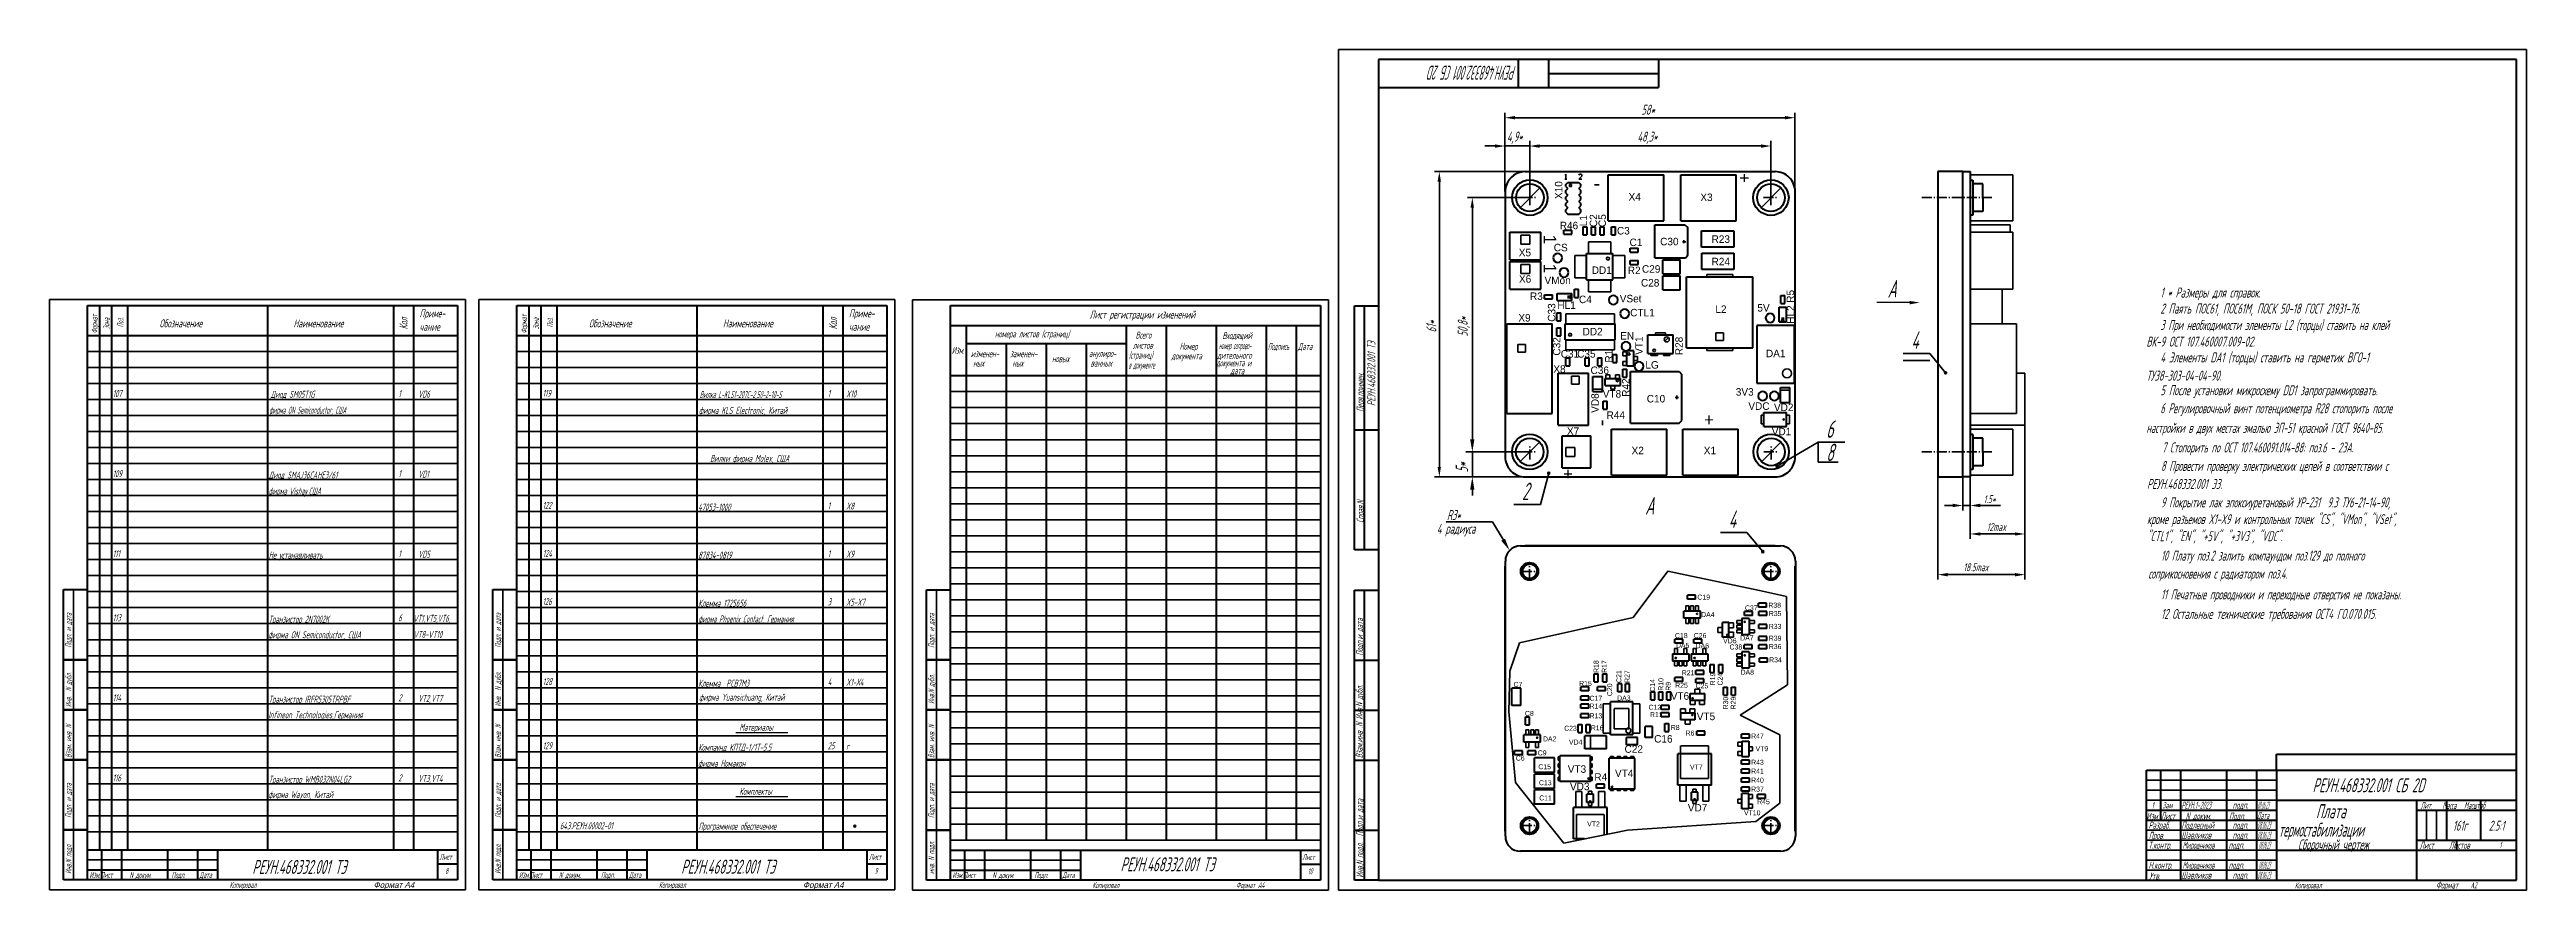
# Model space of a CAD drawing. Extents: x 23083 to 26468, y -1310 to -524.
# Drawn here: x 25230 to 26468, y -944 to -524 of the extents above; entities that cross this region are included whole.
import ezdxf

# ---------------------------------------------------------------- set-up
doc = ezdxf.new("R2010")
doc.units = 0
doc.header["$MEASUREMENT"] = 0
doc.linetypes.add('CNTR_ECKD_1', pattern=[7.5, 5, -1, 0.5, -1])
doc.linetypes.add('DASHED2', pattern=[0.375, 0.25, -0.125])
doc.layers.get('0').update_dxf_attribs({"linetype": 'CONTINUOUS', "lineweight": 50})
for name, color, linetype, lineweight in [('CENTER', 2, 'CNTR_ECKD_1', 35), ('CONTUR', 7, 'CONTINUOUS', 50), ('DIM', 1, 'CONTINUOUS', 35)]:
    doc.layers.add(name, color=color, linetype=linetype, lineweight=lineweight)
doc.layers.add('TEXT', color=1, linetype='CONTINUOUS')
doc.styles.add('ECKD', font='ec5cdwin.shx', dxfattribs={"oblique": 15})
doc.styles.add('GOST', font='GOST.shx', dxfattribs={"width": 0.7, "oblique": 15})
doc.styles.get("Standard").update_dxf_attribs({"font": 'ec5cdwin.shx'})

msp = doc.modelspace()

# ---------------------------------------------------------------- texts
at = {"style": 'GOST', "oblique": 15, "width": 0.7}
for s, p in [('A', (26148.6, -647.5)), ('4', (26160.4, -673.2)), ('6', (26117.9, -717.6)), ('8', (26117.9, -729.2)), ('2', (25965.8, -748.7)), ('A', (26027.4, -755.9)), ('4', (26069.1, -762.6))]:
    msp.add_text(s, height=8.75, dxfattribs=at).set_placement(p)
at = {"layer": 'DIM'}
for s, height, rotation, p in [('X10', 3.75, 90, (25986, -598.3)), ('-', 7.5, 180, (26004.9, -588.3)), ('+', 6.25, 90, (26080, -590.2)), ('L1', 3.75, 90, (25998.4, -611.9)), ('С2', 3.75, 90, (26003.4, -612.3)), ('С5', 3.75, 90, (26007.8, -612.3)), ('1', 6.25, 270, (25976.7, -616.1)), ('1', 6.25, 270, (25976.7, -630.6)), ('R5', 3.75, 90, (26101.9, -650.1)), ('C33', 3.75, 90, (25982.5, -659.6)), ('HL2', 3.75, 90, (26102, -660.6)), ('C32', 3.75, 90, (25985, -676.5)), ('VT1', 3.75, 90, (26026.2, -676.1)), ('R28', 3.75, 90, (26046.2, -676.3)), ('R1', 3.75, 90, (26011.1, -680)), ('R42', 3.75, 90, (26019.6, -697.1)), ('VD8', 3.75, 90, (26004.2, -705.1)), ('-', 7.5, 90, (26009, -711.8)), ('+', 6.25, 180, (25991.3, -732.6)), ('R18', 2.5, 90, (26004.1, -835)), ('R17', 2.5, 90, (26008.2, -835)), ('С21', 2.5, 90, (26015.5, -840)), ('R27', 2.5, 90, (26019.6, -840))]:
    msp.add_text(s, height=height, rotation=rotation, dxfattribs=at).set_placement(p)
for s, height, p in [('X4', 3.75, (26019.1, -599.1)), ('X3', 3.75, (26055, -599.3)), ('R46', 3.75, (25984.7, -613.4)), ('С3', 3.75, (26013.3, -616)), ('С1', 3.75, (26019.6, -621.8)), ('С30', 3.75, (26034.9, -621.4)), ('R23', 3.75, (26060.6, -620.2)), ('X5', 3.75, (25964.2, -626.9)), ('CS', 3.75, (25981.7, -624.4)), ('С29', 3.75, (26025.8, -635.1)), ('R24', 3.75, (26060.6, -631.4)), ('X6', 3.75, (25964.3, -640.1)), ('VMon', 3.75, (25977.1, -640.8)), ('DD1', 3.75, (26000.7, -635.7)), ('R2', 3.75, (26018.7, -635.8)), ('С28', 3.75, (26025.3, -642)), ('X9', 3.75, (25964, -659.5)), ('R3', 3.75, (25969.8, -648.7)), ('HL1', 3.75, (25983.5, -653.2)), ('С4', 3.75, (25994.3, -650.3)), ('VSet', 3.75, (26014.7, -649.9)), ('CTL1', 3.75, (26019.9, -656.9)), ('L2', 3.75, (26062.5, -655.2)), ('5V', 3.75, (26083.5, -654.5)), ('DD2', 3.75, (25996.1, -666.4)), ('EN', 3.75, (26014.9, -668.5)), ('С31', 3.75, (25985.2, -677.5)), ('С35', 3.75, (25993.4, -677.5)), ('LG', 3.75, (26027.5, -683)), ('DA1', 3.75, (26087.8, -677.3)), ('X8', 3.75, (25981.5, -685.1)), ('С36', 3.75, (26000.1, -685.7)), ('3V3', 3.75, (26072.7, -696.5)), ('VT8', 3.75, (26006.2, -697.5)), ('R44', 3.75, (26008.1, -708.1)), ('С10', 3.75, (26028.2, -699.9)), ('VDC', 3.75, (26079, -703.6)), ('VD2', 3.75, (26091.8, -704.2)), ('X7', 3.75, (25988.3, -716.1)), ('+', 6.25, (26056.9, -711.6)), ('VD1', 3.75, (26090.7, -716.3)), ('X2', 3.75, (26020.6, -725.8)), ('X1', 3.75, (26056.7, -725.8)), ('C7', 2.5, (25961.6, -842)), ('C8', 2.5, (25967.3, -856.5)), ('VT6', 3.75, (26040.2, -848.4)), ('C23', 2.5, (25986.9, -863.9)), ('R16', 2.5, (26000.2, -863.7)), ('C16', 3.75, (26031.9, -869.8)), ('VT5', 3.75, (26053.2, -858.6)), ('VD4', 2.5, (25989.3, -870.8)), ('C22', 3.75, (26017.1, -874.9)), ('VT3', 3.75, (25988.7, -884.9)), ('VD3', 3.75, (25989.8, -893.6)), ('R4', 3.75, (26002, -888.9)), ('VT4', 3.75, (26012.3, -887)), ('VD7', 3.75, (26048.7, -904.2))]:
    msp.add_text(s, height=height, dxfattribs=at).set_placement(p)
at = {"layer": 'DIM', "style": 'GOST', "oblique": 15}
for s, height, width, p in [('Лист регистрации изменений', 4, 0.7, (25749.6, -658)), ('номера листов (страниц)', 3.5, 0.7, (25702.3, -667.4)), ('Всего', 3.5, 0.7, (25772.6, -668)), ('Входящий', 3.5, 0.7, (25816, -668.2)), ('Изм.', 3.5, 0.7, (25680.7, -675.6)), ('изменен-', 3.5, 0.7, (25690.2, -677.3)), ('ных', 3.5, 0.7, (25691.4, -682)), ('заменен-', 3.5, 0.7, (25709.8, -677.3)), ('ных', 3.5, 0.7, (25711, -682)), ('новых', 3.5, 0.7, (25730.8, -679.8)), ('анулиро-', 3.5, 0.7, (25749.3, -677.2)), ('ванных', 3.5, 0.7, (25750.1, -682)), ('в документе', 3.5, 0.5, (25769.1, -683)), ('(страниц)', 3.5, 0.6, (25769.3, -678)), ('листов', 3.5, 0.7, (25771.2, -673.1)), ('документа', 3.5, 0.7, (25790.5, -678.4)), ('Номер', 3.5, 0.7, (25794.6, -673.6)), ('документа и', 3.5, 0.65, (25812.9, -681.9)), ('дительного', 3.5, 0.7, (25813.4, -678.1)), ('номер сопрово-', 3.5, 0.5, (25814.2, -673.3)), ('Подпись', 3.5, 0.6, (25838.7, -673.7)), ('Дата', 3.5, 0.7, (25853.8, -673.7)), ('дата', 3.5, 0.7, (25820, -685.8)), ('1.5*', 4, 0.7, (26196.6, -750.2)), ('12max', 4, 0.7, (26198.2, -764.1)), ('18.5max', 4, 0.7, (26186.5, -784.2))]:
    msp.add_text(s, height=height, dxfattribs=dict(at, width=width)).set_placement(p)
at = {"layer": 'DIM', "text_generation_flag": 6}
for s, rotation, p in [('C19', 180, (26053.5, -798.4)), ('DA4', 180, (26055.4, -807.1)), ('C37', 180, (26077.3, -803.8)), ('R38', 180, (26089, -802.4)), ('R35', 180, (26089.2, -806.6)), ('C18', 180, (26042.3, -817.6)), ('C26', 180, (26051.7, -817.6)), ('DA7', 180, (26074.9, -818.8)), ('R33', 180, (26089.2, -813)), ('R39', 180, (26089.2, -818.9)), ('DA5', 180, (26042.8, -822.5)), ('DA6', 180, (26052.6, -822.7)), ('VD6', 180, (26066.4, -820.2)), ('C38', 180, (26069.6, -823.3)), ('R36', 180, (26089.2, -823.1)), ('R34', 180, (26089.4, -829.7)), ('R15', 180, (25994.4, -841.5)), ('C20', 270, (26010.9, -846.6)), ('С14', 270, (26032.3, -844.4)), ('R10', 270, (26036.5, -843.9)), ('R9', 270, (26040.2, -843.9)), ('R25', 180, (26042.4, -842.4)), ('R21', 180, (26045.7, -836.2)), ('C25', 180, (26052.6, -842.7)), ('R19', 270, (26062.4, -841.2)), ('C24', 270, (26066.1, -841.3)), ('DA8', 180, (26075.1, -835.9)), ('С17', 180, (25999.6, -848.9)), ('R14', 180, (25999.6, -852.8)), ('DA3', 180, (26013.4, -848.8)), ('C12', 180, (26029.1, -853.4)), ('R30', 270, (26068.9, -853.2)), ('R29', 270, (26072.7, -853.2)), ('DA2', 180, (25976.3, -869.2)), ('R13', 180, (25999.6, -857.7)), ('R11', 180, (26029.8, -857.1)), ('R8', 180, (26040.2, -863.5)), ('R6', 180, (26047.6, -866.3)), ('R47', 180, (26080.4, -867.8)), ('C6', 180, (25962.7, -878.8)), ('C9', 180, (25973.7, -876.2)), ('R43', 180, (26080.4, -880.9)), ('VT9', 180, (26082.6, -874.1)), ('C15', 180, (25974, -883.1)), ('C13', 180, (25974.3, -891.1)), ('VT7', 180, (26049.8, -883.3)), ('R41', 180, (26080.4, -885.3)), ('R40', 180, (26080.4, -889.8)), ('C11', 180, (25974.4, -898.7)), ('VT10', 180, (26076.8, -906.1)), ('R37', 180, (26080.4, -894.3)), ('R45', 180, (26083.4, -900.6)), ('VT2', 180, (25998.4, -911.7))]:
    msp.add_text(s, height=2.5, rotation=rotation, dxfattribs=at).set_placement(p)
at = {"layer": 'DIM', "style": 'ECKD', "oblique": 15}
for p in [(25391.6, -942.4), (25606.3, -942.4)]:
    msp.add_text('Формат A4', height=3, dxfattribs=at).set_placement(p)
at = {"layer": 'TEXT', "style": 'GOST', "oblique": 15}
for s, height, rotation, width, p in [('РЕУН.468332.001 СБ 2D', 7, 180, 0.5, (25963, -531.7)), ('Формат', 3, 90, 0.7, (25253.6, -665.4)), ('Зона', 3, 90, 0.7, (25259.6, -663.4)), ('Поз.', 3, 90, 0.7, (25266.6, -662.4)), ('Кол', 4, 90, 0.7, (25408.6, -663.4)), ('Формат', 3, 90, 0.7, (25468.3, -665.4)), ('Зона', 3, 90, 0.7, (25474.3, -663.4)), ('Поз.', 3, 90, 0.7, (25481.3, -662.4)), ('Кол', 4, 90, 0.7, (25623.3, -663.4)), ('61*', 5, 90, 0.7, (25923, -664.9)), ('50,8*', 5, 90, 0.7, (25938.7, -667)), ('РЕУН.468332.001 ТЭ', 4, 90, 0.7, (25892.5, -701.7)), ('Перв.примен.', 3.5, 90, 0.7, (25886.6, -704.6)), ('5*', 6.25, 90, 0.7, (25938.9, -734.9)), ('Справ.N', 3.5, 90, 0.7, (25886.7, -760)), ('Подп. и дата', 3, 90, 0.7, (25240.6, -822.4)), ('Подп. и дата', 3, 90, 0.7, (25455.3, -822.4)), ('Подп. и дата', 3, 90, 0.7, (25672, -822.5)), ('Подп.и дата', 3.5, 90, 0.7, (25886.4, -826.4)), ('Инв.  N дубл.', 3, 90, 0.7, (25240.6, -852.1)), ('Инв.  N дубл.', 3, 90, 0.7, (25455.3, -851.8)), ('Инв.N дубл.', 3, 90, 0.7, (25672, -850.5)), ('Взам.инв .N Инв.N дубл.', 3.5, 90, 0.7, (25886.2, -877.6)), ('Взам. инв. N', 3, 90, 0.7, (25240.6, -877.4)), ('Взам. инв. N', 3, 90, 0.7, (25455.3, -877.4)), ('Взам. инв. N', 3, 90, 0.7, (25672, -877.5)), ('Подп. и дата', 3, 90, 0.7, (25240.6, -907.4)), ('Подп. и дата', 3, 90, 0.7, (25455.3, -907.4)), ('Подп. и дата', 3, 90, 0.7, (25672, -907.5)), ('Инв.N подл.  Подп.и дата', 3.5, 90, 0.7, (25886.5, -937.3)), ('Инв.N подл.', 3, 90, 0.7, (25240.6, -935.4)), ('Инв.N подл.', 3, 90, 0.7, (25455.3, -935.4)), ('инв. N подл.', 3, 90, 0.7, (25672, -935.5))]:
    msp.add_text(s, height=height, rotation=rotation, dxfattribs=dict(at, width=width)).set_placement(p)
for s, height, width, p in [('58*', 5, 0.7, (26025.5, -556.2)), ('4,9*', 5, 0.7, (25958.3, -569.6)), ('48,3*', 5, 0.7, (26023.5, -569.6)), ('1 * Размеры для справок.', 5, 0.7, (26285, -647.5)), ('Приме-', 4, 0.7, (25414.6, -657.4)), ('Приме-', 4, 0.7, (25629.3, -657.4)), ('2 Паять ПОС61, ПОС61М, ПОСК 50-18 ГОСТ 21931-76.', 5, 0.7, (26285, -655.5)), ('Обозначение', 4, 0.7, (25284.6, -662.4)), ('Наименование', 4, 0.7, (25351.6, -662.4)), ('чание', 4, 0.7, (25414.6, -664.1)), ('Обозначение', 4, 0.7, (25499.3, -662.4)), ('Наименование', 4, 0.7, (25566.3, -662.4)), ('чание', 4, 0.7, (25629.3, -664.1)), ('ВК-9 ОСТ 107.460007.009-02.', 5, 0.7, (26278, -672)), ('3 При необходимости элементы L2 (торцы) ставить на клей', 5, 0.67, (26285, -663.7)), ('4 Элементы DA1 (торцы) ставить на герметик ВГО-1 ', 5, 0.7, (26285, -679.9)), ('ТУ38-303-04-04-90.', 5, 0.7, (26278, -689)), ('5 После установки микросхему DD1 запрограммировать.', 5, 0.7, (26285, -696.3)), ('107', 3.5, 0.7, (25261.2, -697.2)), ('фирма ON Semiconductor, США', 3.5, 0.58, (25339.5, -705.5)), ('Диод SM05T1G', 3.5, 0.7, (25340.2, -697.6)), ('1', 3.5, 0.7, (25404, -697.2)), ('VD6', 3.5, 0.7, (25413.8, -697.5)), ('119', 3.5, 0.7, (25476.1, -697.1)), ('фирма KLS Electronic, Китай ', 3.5, 0.7, (25554.3, -705.6)), ('Вилка L-KLS1-207C-2,50-2-10-S', 3.5, 0.6, (25554.7, -697.7)), ('1', 3.5, 0.7, (25618.7, -697.2)), ('X10', 3.5, 0.7, (25627.9, -697.4)), ('6 Регулировочный винт потенциометра R28 стопорить после ', 5, 0.67, (26285, -705.3)), ('настройки в двух местах эмалью ЭП-51 красной ГОСТ 9640-85.', 5, 0.67, (26278, -715.1)), ('Вилки фирма Molex, США', 3.5, 0.7, (25559.9, -729.6)), ('8 Провести проверку электрических цепей в соответствии с', 5, 0.67, (26285.3, -734.1)), ('7 Стопорить по ОСТ 107.460091.014-88: поз.6 - 23А.', 5, 0.67, (26285.8, -724.9)), ('109', 3.5, 0.7, (25261.2, -737.2)), ('Диод SMAJ36CAHE3/61', 3.5, 0.7, (25339.2, -737.9)), ('фирма Vishay,США ', 3.5, 0.65, (25339.2, -745.9)), ('1', 3.5, 0.7, (25404, -737.2)), ('VD1', 3.5, 0.7, (25413.8, -737.5)), ('РЕУН.468332.001 Э3.', 5, 0.7, (26278.3, -743.1)), ('122', 3.5, 0.7, (25476.1, -753.1)), ('47053-1000', 3.5, 0.7, (25553.9, -753.9)), ('1', 3.5, 0.7, (25618.7, -753.2)), ('X8', 3.5, 0.7, (25627.9, -753.4)), ('R3*', 5, 0.7, (25928.3, -758.6)), ('кроме разъемов X1-X9 и контрольных точек "CS", "VMon", "VSet",', 5, 0.67, (26278.3, -760.7)), ('9 Покрытие лак эпоксиуретановый УР-231  9.3 ТУ6-21-14-90,', 5, 0.67, (26285.3, -752.3)), ('4 радиуса', 5, 0.7, (25923.2, -765.5)), ('"CTL1", "EN", "+5V", "+3V3", "VDC".', 5, 0.7, (26278.3, -769.2)), ('111', 3.5, 0.7, (25261.2, -777.2)), ('Не устанавливать', 3.5, 0.7, (25339.2, -777.9)), ('1', 3.5, 0.7, (25404, -777.2)), ('VD5', 3.5, 0.7, (25413.8, -777.5)), ('124', 3.5, 0.7, (25476.2, -777.1)), ('87834-0819', 3.5, 0.7, (25553.9, -777.9)), ('1', 3.5, 0.7, (25618.7, -777.2)), ('X9', 3.5, 0.7, (25627.9, -777.4)), ('10 Плату поз.2 залить компаундом поз.129 до полного ', 5, 0.67, (26285.3, -778.9)), ('соприкосновения с радиатором поз.4.', 5, 0.67, (26279, -787.9)), ('126', 3.5, 0.7, (25476.1, -801.1)), ('Клемма 1725656', 3.5, 0.7, (25553.9, -801.9)), ('3', 3.5, 0.7, (25618.7, -801.2)), ('X5-X7', 3.5, 0.7, (25627.9, -801.4)), ('11 Печатные проводники и переходные отверстия не показаны.', 5, 0.67, (26285.3, -798.3)), ('12 Остальные технические требования ОСТ4 ГО.070.015.', 5, 0.7, (26285.3, -808)), ('113', 3.5, 0.7, (25261.2, -809.2)), ('фирма ON Semiconductor, США', 3.5, 0.7, (25339, -817.7)), ('Транзистор 2N7002K', 3.5, 0.7, (25339.2, -809.9)), ('6', 3.5, 0.7, (25404, -809.2)), ('VT1,VT5,VT6,', 3.5, 0.67, (25411.6, -809.5)), ('VT8-VT10', 3.5, 0.7, (25411.6, -817.5)), ('фирма Phoenix Contact, Германия', 3.5, 0.65, (25554, -809.8)), ('128', 3.5, 0.7, (25476.2, -841.1)), ('Клемма  PCB7M3', 3.5, 0.7, (25553.9, -841.9)), ('4', 3.5, 0.7, (25618.7, -841.2)), ('X1-Х4', 3.5, 0.7, (25627.9, -841.4)), ('114', 3.5, 0.7, (25261.2, -849.2)), ('Infineon Technologies,Германия', 3.5, 0.7, (25339, -857.7)), ('Транзистор IRFR5305TRPBF', 3.5, 0.7, (25339.2, -849.9)), ('2', 3.5, 0.7, (25404, -849.2)), ('VT2,VT7', 3.5, 0.7, (25413.8, -849.5)), ('фирма Yuansichuang, Китай', 3.5, 0.7, (25554.4, -848.9)), ('Материалы', 3.5, 0.7, (25574.5, -863.9)), ('129', 3.5, 0.7, (25476.2, -873.1)), ('Компаунд КПТД-1/1Т-5.5', 3.5, 0.7, (25553.9, -873.9)), ('фирма Номакон', 3.5, 0.7, (25553.9, -881.9)), ('25', 3.5, 0.7, (25618.7, -873.2)), ('г', 3.5, 0.7, (25627.9, -873.4)), ('116', 3.5, 0.7, (25261.2, -889.2)), ('Транзистор WMB032N04LG2', 3.5, 0.7, (25339.2, -889.9)), ('2', 3.5, 0.7, (25404, -889.2)), ('VT3,VT4', 3.5, 0.7, (25413.8, -889.5)), ('РЕУН.468332.001 СБ 2D', 7, 0.7, (26361.1, -894.6)), ('фирма Wayon, Китай', 3.5, 0.7, (25339, -897.5)), ('Комплекты', 3.5, 0.7, (25574.5, -895.9)), ('1', 3.2, 0.7, (26280.6, -902.7)), ('Зам', 3.2, 0.7, (26286, -902.7)), ('РЕУН.1-2023', 3.5, 0.6, (26295.5, -902.8)), ('подп.', 3.5, 0.7, (26321.1, -902.8)), ('08.06.23', 3.5, 0.35, (26333.5, -902.8)), ('Плата', 7, 0.7, (26362.8, -907.6)), ('Лит.    Масса   Масштаб', 3.5, 0.6, (26415.1, -902.9)), ('643.РЕУН.00002-01', 3.5, 0.7, (25484.8, -913.1)), ('Программное обеспечение', 3.5, 0.7, (25554.1, -913.3)), ('Изм. ', 3.5, 0.7, (26278, -908.4)), ('Разраб.', 3.5, 0.7, (26279.1, -912.8)), ('Пров.', 3.5, 0.7, (26279.2, -917.9)), ('Лист', 3.5, 0.7, (26285.2, -908.2)), ('Подлесный', 3.5, 0.7, (26295.5, -912.8)), ('Шавликов', 3.5, 0.7, (26295.5, -917.8)), ('N докум.', 3.5, 0.7, (26297.6, -908.2)), ('Подп.', 3.5, 0.7, (26319.3, -908.3)), ('подп.', 3.5, 0.7, (26321.1, -912.8)), ('подп.', 3.5, 0.7, (26321.1, -917.8)), ('Дата', 3.5, 0.6, (26333.2, -908)), ('08.06.23', 3.5, 0.4, (26333.5, -912.8)), ('08.06.23', 3.5, 0.4, (26333.5, -917.8)), ('термостабилизации', 7, 0.6, (26344.1, -916.8)), ('161г', 5, 0.7, (26431.2, -913.8)), ('2.5:1', 5, 0.7, (26449.2, -913.8)), ('РЕУН.468332.001 ТЭ', 7, 0.7, (25331, -935.4)), ('Лист', 3, 0.7, (25424.6, -928.4)), ('РЕУН.468332.001 ТЭ', 7, 0.7, (25545.4, -935.3)), ('Лист', 3, 0.7, (25639.3, -928.4)), ('РЕУН.468332.001 ТЭ', 7, 0.7, (25765.1, -934.1)), ('Лист', 3, 0.7, (25856, -928.5)), ('Т.контр.', 3.5, 0.7, (26279, -922.8)), ('Мирошников', 3.5, 0.6, (26296.1, -922.8)), ('подп.', 3.5, 0.7, (26319.1, -922.8)), ('08.06.23', 3.5, 0.35, (26334.1, -922.8)), ('Сборочный чертеж', 5, 0.7, (26353.8, -923.2)), ('Лист     Листов', 3.5, 0.7, (26414.6, -922.8)), ('1', 3, 0.7, (26454.5, -922.5)), ('Изм.Лист', 3, 0.7, (25249.6, -937.4)), ('N докум.', 3, 0.7, (25269.6, -937.4)), ('Подп.', 3, 0.7, (25290.6, -937.4)), ('Дата', 3, 0.7, (25304.6, -937.4)), ('Копировал', 3, 0.7, (25319.6, -942.4)), ('8', 3, 0.7, (25427.4, -935.4)), ('Изм.Лист', 3, 0.7, (25464.3, -937.4)), ('N докум.', 3, 0.7, (25484.3, -937.4)), ('Подп.', 3, 0.7, (25505.3, -937.4)), ('Дата', 3, 0.7, (25519.3, -937.4)), ('Копировал', 3, 0.7, (25534.3, -942.4)), ('9', 3, 0.7, (25642.1, -935.4)), ('Изм.Лист', 3, 0.7, (25681, -937.5)), ('N докум.', 3, 0.7, (25701, -937.5)), ('Подп.', 3, 0.7, (25722, -937.5)), ('Дата', 3, 0.7, (25736, -937.5)), ('Копировал', 3, 0.7, (25751, -942.5)), ('Формат A4', 3, 0.7, (25823, -942.5)), ('10', 3, 0.7, (25858.7, -935.6)), ('Н.контр.', 3.5, 0.7, (26279.1, -932.8)), ('Утв.', 3.5, 0.7, (26279.4, -938.2)), ('Шавликов', 3.5, 0.7, (26295.5, -937.8)), ('Мирошников', 3.5, 0.6, (26296.1, -932.8)), ('подп.', 3.5, 0.7, (26319.1, -932.8)), ('подп.', 3.5, 0.7, (26321.1, -937.8)), ('08.06.23', 3.5, 0.4, (26333.5, -937.8)), ('08.06.23', 3.5, 0.35, (26334.1, -932.8)), ('Копировал', 3, 0.7, (26352.2, -942.6)), ('Формат', 3.5, 0.7, (26422.9, -942.7)), ('A2', 3, 0.7, (26440, -942.6))]:
    msp.add_text(s, height=height, dxfattribs=dict(at, width=width)).set_placement(p)

# ---------------------------------------------------------------- hatches: boundary and pattern name
at = {"layer": 'DIM'}
for points in [[(26177, -685.1, 1), (26178.1, -685.1, 1)], [(25978.6, -735.2, 1), (25979.7, -735.2, 1)], [(26092.9, -731.8, 1), (26094, -731.8, 1)], [(26085.7, -774.4, 1), (26086.8, -774.4, 1)]]:
    msp.add_hatch(color=256, dxfattribs=at).paths.add_polyline_path(points)
h = msp.add_hatch(color=256, dxfattribs=at)
h.dxf.hatch_style = 1
h.paths.add_polyline_path([(25631.7, -911.6, 1), (25632.7, -911.6, 1)])

# ---------------------------------------------------------------- linework, layer by layer
for p, q in [((25979, -528.6), (25979, -542.6)), ((26034, -528.6), (26034, -542.6)), ((25979, -535.6), (26034, -535.6)), ((25967.4, -584.6), (26092.4, -584.6)), ((25987.8, -591), (25988.8, -590)), ((25987.8, -592.1), (25987.8, -591)), ((25987.8, -592.1), (25988.8, -593.1)), ((25987.8, -594.1), (25988.8, -593.1)), ((25987.8, -595.3), (25987.8, -594.1)), ((25988.8, -590), (25994.3, -590)), ((25994.3, -590), (25995.3, -591)), ((25994.3, -593.1), (25995.3, -592.1)), ((25994.3, -593.1), (25995.3, -594.1)), ((25995.3, -592.1), (25995.3, -591)), ((25995.3, -595.3), (25995.3, -594.1)), ((26008.9, -609.2), (26008.9, -586.2)), ((26008.9, -586.2), (26036.7, -586.2)), ((26036.7, -609.2), (26036.7, -586.2)), ((26045.2, -609.2), (26045.2, -586.2)), ((26045.2, -586.2), (26072.9, -586.2)), ((26072.9, -609.2), (26072.9, -586.2)), ((26186.2, -584.6), (26173.7, -584.6)), ((26173.7, -584.6), (26173.7, -737.1)), ((26186.2, -584.6), (26189.9, -584.6)), ((26186.2, -737.1), (26186.2, -584.6)), ((26189.9, -584.6), (26189.9, -737.1)), ((26189.9, -588.9), (26191.2, -588.9)), ((26191.2, -588.9), (26191.2, -606.4)), ((26196.2, -590.7), (26191.2, -590.7)), ((26196.2, -597.6), (26196.2, -590.7)), ((25957.5, -727.1), (25957.5, -594.6)), ((25987.8, -595.3), (25988.8, -596.3)), ((25987.8, -597.3), (25988.8, -596.3)), ((25987.8, -598.5), (25987.8, -597.3)), ((25987.8, -598.5), (25988.8, -599.5)), ((25987.8, -600.5), (25988.8, -599.5)), ((25987.8, -601.7), (25987.8, -600.5)), ((25987.8, -601.7), (25988.8, -602.7)), ((25987.8, -603.7), (25988.8, -602.7)), ((25987.8, -604.8), (25987.8, -603.7)), ((25987.8, -604.8), (25988.8, -605.8)), ((25988.8, -605.8), (25994.3, -605.8)), ((25994.3, -596.3), (25995.3, -595.3)), ((25994.3, -596.3), (25995.3, -597.3)), ((25994.3, -599.5), (25995.3, -598.5)), ((25994.3, -599.5), (25995.3, -600.5)), ((25994.3, -602.7), (25995.3, -601.7)), ((25994.3, -602.7), (25995.3, -603.7)), ((25994.3, -605.8), (25995.3, -604.8)), ((25995.3, -598.5), (25995.3, -597.3)), ((25995.3, -601.7), (25995.3, -600.5)), ((25995.3, -604.8), (25995.3, -603.7)), ((26102.4, -727.1), (26102.4, -594.6)), ((26191.2, -606.4), (26189.9, -606.4)), ((26196.2, -604.5), (26191.2, -604.5)), ((26196.2, -597.6), (26196.2, -604.5)), ((25959.7, -614.8), (25975.2, -614.8)), ((25959.7, -628.7), (25959.7, -614.8)), ((25975.2, -628.7), (25975.2, -614.8)), ((25986.8, -615.9), (25986.8, -613.9)), ((25986.8, -613.9), (25990.8, -613.9)), ((25986.8, -615.9), (25990.8, -615.9)), ((25990.8, -615.9), (25990.8, -613.9)), ((25996.2, -612.1), (25998.2, -612.1)), ((25996.2, -612.1), (25996.2, -616.1)), ((25996.2, -616.1), (25998.2, -616.1)), ((25998.2, -612.1), (25998.2, -616.1)), ((26000.5, -616.1), (26000.5, -612.1)), ((26000.5, -612.1), (26002.5, -612.1)), ((26000.5, -616.1), (26002.5, -616.1)), ((26002.5, -616.1), (26002.5, -612.1)), ((26004.9, -616.2), (26004.9, -612.2)), ((26004.9, -612.2), (26006.9, -612.2)), ((26004.9, -616.2), (26006.9, -616.2)), ((26006.9, -616.2), (26006.9, -612.2)), ((26008.9, -609.2), (26036.7, -609.2)), ((26010.6, -616.1), (26010.6, -612.1)), ((26010.6, -612.1), (26012.6, -612.1)), ((26010.6, -616.1), (26012.6, -616.1)), ((26012.6, -616.1), (26012.6, -612.1)), ((26032.3, -611.1), (26047.3, -611.1)), ((26032.3, -627.7), (26032.3, -611.1)), ((26045.2, -609.2), (26072.9, -609.2)), ((26047.3, -611.1), (26048.8, -612.5)), ((26048.8, -626.4), (26048.8, -612.5)), ((26055.6, -614.1), (26071.7, -614.1)), ((26055.6, -622.3), (26055.6, -614.1)), ((26071.7, -614.1), (26071.7, -622.3)), ((25959.7, -628.7), (25975.2, -628.7)), ((25959.7, -643.4), (25959.7, -629.5)), ((25959.7, -629.5), (25975.2, -629.5)), ((25975.2, -643.4), (25975.2, -629.5)), ((25998.1, -638.7), (25998.1, -625.5)), ((25998.1, -625.5), (26011.3, -625.5)), ((26011.3, -638.7), (26011.3, -625.5)), ((26019.9, -622.9), (26023.9, -622.9)), ((26019.9, -624.9), (26019.9, -622.9)), ((26019.9, -624.9), (26023.9, -624.9)), ((26019.9, -629), (26023.9, -629)), ((26019.9, -631), (26019.9, -629)), ((26019.9, -631), (26023.9, -631)), ((26023.9, -624.9), (26023.9, -622.9)), ((26023.9, -631), (26023.9, -629)), ((26032.3, -627.7), (26047.5, -627.7)), ((26036.2, -635.7), (26036.2, -628.7)), ((26036.2, -628.7), (26044.9, -628.7)), ((26044.9, -635.7), (26044.9, -628.7)), ((26047.5, -627.7), (26048.8, -626.4)), ((26071.7, -622.3), (26055.6, -622.3)), ((26055.7, -625.3), (26071.8, -625.3)), ((26055.7, -633.5), (26055.7, -625.3)), ((26071.8, -625.3), (26071.8, -633.5)), ((25959.7, -643.4), (25975.2, -643.4)), ((25992, -647.4), (25992, -643.4)), ((25992, -643.4), (25994, -643.4)), ((25994, -647.4), (25994, -643.4)), ((25998.1, -638.7), (26011.3, -638.7)), ((26036.2, -635.7), (26044.9, -635.7)), ((26036.2, -636.7), (26044.9, -636.7)), ((26036.2, -643.7), (26036.2, -636.7)), ((26036.2, -643.7), (26044.9, -643.7)), ((26044.9, -643.7), (26044.9, -636.7)), ((26048.1, -637.2), (26081.3, -637.2)), ((26048.1, -672.7), (26048.1, -637.2)), ((26071.8, -633.5), (26055.7, -633.5)), ((26081.3, -672.7), (26081.3, -637.2)), ((25977, -648.2), (25977, -646.2)), ((25977, -646.2), (25981, -646.2)), ((25977, -648.2), (25981, -648.2)), ((25981, -648.2), (25981, -646.2)), ((25983.3, -659.1), (25983.3, -655.1)), ((25983.3, -655.1), (25985.3, -655.1)), ((25983.4, -649), (25983.4, -645.4)), ((25983.4, -645.4), (25990.7, -645.4)), ((25983.4, -649), (25990.7, -649)), ((25985.3, -659.1), (25985.3, -655.1)), ((25990.7, -649), (25990.7, -645.4)), ((25992, -647.4), (25994, -647.4)), ((26094.4, -652.3), (26098, -652.3)), ((26094.4, -659.6), (26094.4, -652.3)), ((26095.2, -650.4), (26095.2, -646.4)), ((26095.2, -646.4), (26097.2, -646.4)), ((26095.2, -650.4), (26097.2, -650.4)), ((26097.2, -650.4), (26097.2, -646.4)), ((26098, -659.6), (26098, -652.3)), ((25958.2, -705.5), (25958.2, -660.6)), ((25958.2, -660.6), (25980.9, -660.6)), ((25980.9, -705.5), (25980.9, -660.6)), ((25983.3, -659.1), (25985.3, -659.1)), ((25983.3, -666.6), (25983.3, -662.6)), ((25983.3, -662.6), (25985.3, -662.6)), ((25983.3, -666.6), (25985.3, -666.6)), ((25985.3, -666.6), (25985.3, -662.6)), ((25987.4, -668.6), (25987.4, -660.6)), ((25987.4, -660.6), (26012.4, -660.6)), ((25987.4, -668.6), (26012.4, -668.6)), ((26012.4, -668.6), (26012.4, -660.6)), ((26028.7, -675.5), (26028.7, -666.1)), ((26028.7, -666.1), (26041.4, -666.1)), ((26041.4, -675.5), (26041.4, -666.1)), ((26102, -661.5), (26083.3, -661.5)), ((26083.3, -661.5), (26083.3, -690.2)), ((26094.4, -659.6), (26098, -659.6)), ((26102, -690.2), (26102, -661.5)), ((25987.8, -681.6), (25987.8, -677.6)), ((25987.8, -677.6), (25989.8, -677.6)), ((25989.8, -681.6), (25989.8, -677.6)), ((25997.4, -681.6), (25997.4, -677.6)), ((25997.4, -677.6), (25999.4, -677.6)), ((25999.4, -681.6), (25999.4, -677.6)), ((26003.7, -681.6), (26003.7, -677.6)), ((26003.7, -677.6), (26005.7, -677.6)), ((26005.7, -681.6), (26005.7, -677.6)), ((26011.3, -680), (26011.3, -676)), ((26011.3, -676), (26013.3, -676)), ((26011.3, -680), (26013.3, -680)), ((26013.3, -680), (26013.3, -676)), ((26018.2, -681.8), (26018.2, -674.2)), ((26021.7, -674.2), (26018.2, -674.2)), ((26021.7, -681.8), (26021.7, -674.2)), ((26028.7, -675.5), (26041.4, -675.5)), ((26048.1, -672.7), (26081.3, -672.7)), ((25983.9, -685.3), (25999, -685.3)), ((25983.9, -711.3), (25983.9, -685.3)), ((25987.8, -681.6), (25989.8, -681.6)), ((25997.4, -681.6), (25999.4, -681.6)), ((25999, -711.3), (25999, -685.3)), ((26001.3, -687), (26006, -687)), ((26001.3, -694.5), (26001.3, -687)), ((26003.7, -681.6), (26005.7, -681.6)), ((26006, -694.5), (26006, -687)), ((26007.4, -687.9), (26015, -687.9)), ((26007.4, -691.4), (26007.4, -687.9)), ((26007.4, -691.4), (26015, -691.4)), ((26015, -691.4), (26015, -687.9)), ((26016.3, -687.2), (26016.3, -683.2)), ((26016.3, -683.2), (26018.3, -683.2)), ((26016.3, -687.2), (26018.3, -687.2)), ((26021.7, -681.8), (26018.2, -681.8)), ((26018.3, -687.2), (26018.3, -683.2)), ((26020.1, -684.5), (26044.4, -684.5)), ((26020.1, -710.2), (26020.1, -684.5)), ((26044.4, -684.5), (26045.8, -685.9)), ((26045.8, -708.9), (26045.8, -685.9)), ((26083.3, -690.2), (26102, -690.2)), ((26095.1, -699.9), (26095.1, -692.4)), ((26095.1, -692.4), (26099.8, -692.4)), ((26099.8, -699.9), (26099.8, -692.4)), ((25958.2, -705.5), (25980.9, -705.5)), ((26001.3, -694.5), (26006, -694.5)), ((26006.4, -699.2), (26008.4, -699.2)), ((26006.4, -703.2), (26006.4, -699.2)), ((26006.4, -703.2), (26008.4, -703.2)), ((26008.4, -703.2), (26008.4, -699.2)), ((26086.8, -704.9), (26098.1, -704.9)), ((26086.8, -711.9), (26086.8, -704.9)), ((26095.1, -699.9), (26099.8, -699.9)), ((26098.1, -711.9), (26098.1, -704.9)), ((25983.9, -711.3), (25999, -711.3)), ((25985.9, -732.6), (25985.9, -716.6)), ((25985.9, -716.6), (26000.3, -716.6)), ((26000.3, -732.6), (26000.3, -716.6)), ((26010.5, -713.3), (26038.3, -713.3)), ((26010.5, -736.3), (26010.5, -713.3)), ((26020.1, -710.2), (26044.4, -710.2)), ((26038.3, -736.3), (26038.3, -713.3)), ((26044.4, -710.2), (26045.8, -708.9)), ((26046.2, -736.3), (26046.2, -713.3)), ((26046.2, -713.3), (26073.9, -713.3)), ((26073.9, -736.3), (26073.9, -713.3)), ((26086.8, -711.9), (26098.1, -711.9)), ((26191.2, -715.9), (26189.9, -715.9)), ((26191.2, -715.9), (26191.2, -733.4)), ((26196.2, -717.7), (26191.2, -717.7)), ((26196.2, -724.6), (26196.2, -717.7)), ((26196.2, -724.6), (26196.2, -731.5)), ((25967.4, -737.1), (26092.4, -737.1)), ((25985.9, -732.6), (26000.3, -732.6)), ((26010.5, -736.3), (26038.3, -736.3)), ((26046.2, -736.3), (26073.9, -736.3)), ((26173.7, -737.1), (26186.2, -737.1)), ((26173.7, -737.1), (26178.7, -737.1)), ((26189.9, -737.1), (26186.2, -737.1)), ((26191.2, -733.4), (26189.9, -733.4)), ((26196.2, -731.5), (26191.2, -731.5)), ((25957.5, -916.6), (25957.5, -779.1)), ((25965, -771.6), (26095, -771.6)), ((26092.4, -771.6), (25967.4, -771.6)), ((26102.5, -779.1), (26102.5, -916.6)), ((25957.4, -914.1), (25957.4, -781.6)), ((26102.4, -914.1), (26102.4, -781.6)), ((26055, -804.1), (26046.7, -804.1)), ((26046.7, -807.7), (26046.7, -804.1)), ((26048.6, -798.2), (26048.6, -796.2)), ((26052.6, -796.2), (26048.6, -796.2)), ((26052.6, -798.2), (26048.6, -798.2)), ((26052.6, -798.2), (26052.6, -796.2)), ((26055, -807.7), (26055, -804.1)), ((26077.1, -806.4), (26077.1, -804.4)), ((26081.1, -804.4), (26077.1, -804.4)), ((26081.1, -806.4), (26081.1, -804.4)), ((26084.1, -802.2), (26084.1, -800.2)), ((26088.1, -800.2), (26084.1, -800.2)), ((26088.1, -802.2), (26084.1, -802.2)), ((26084.2, -806.4), (26084.2, -804.4)), ((26088.2, -804.4), (26084.2, -804.4)), ((26088.1, -802.2), (26088.1, -800.2)), ((26088.2, -806.4), (26088.2, -804.4)), ((26055, -807.7), (26046.7, -807.7)), ((26066.1, -817.2), (26066.1, -809.9)), ((26069.3, -809.9), (26066.1, -809.9)), ((26069.3, -817.2), (26066.1, -817.2)), ((26069.3, -817.2), (26069.3, -809.9)), ((26075.8, -807.8), (26075.8, -816)), ((26079.4, -807.8), (26075.8, -807.8)), ((26079.4, -816), (26075.8, -816)), ((26081.1, -806.4), (26077.1, -806.4)), ((26079.4, -807.8), (26079.4, -816)), ((26088.2, -806.4), (26084.2, -806.4)), ((26084.3, -812.8), (26084.3, -810.8)), ((26088.3, -810.8), (26084.3, -810.8)), ((26088.3, -812.8), (26084.3, -812.8)), ((26084.3, -818.8), (26084.3, -816.8)), ((26088.3, -816.8), (26084.3, -816.8)), ((26088.3, -812.8), (26088.3, -810.8)), ((26088.3, -818.8), (26088.3, -816.8)), ((26041, -825.4), (26049.3, -825.4)), ((26041, -825.4), (26041, -828.9)), ((26041, -828.9), (26049.3, -828.9)), ((26042.3, -820.1), (26042.3, -818.1)), ((26046.3, -818.1), (26042.3, -818.1)), ((26046.3, -820.1), (26042.3, -820.1)), ((26046.3, -820.1), (26046.3, -818.1)), ((26049.3, -825.4), (26049.3, -828.9)), ((26050.4, -825.4), (26058.7, -825.4)), ((26050.4, -825.4), (26050.4, -828.9)), ((26050.4, -828.9), (26058.7, -828.9)), ((26051.8, -820.1), (26051.8, -818.1)), ((26055.8, -818.1), (26051.8, -818.1)), ((26055.8, -820.1), (26051.8, -820.1)), ((26055.8, -820.1), (26055.8, -818.1)), ((26058.7, -825.4), (26058.7, -828.9)), ((26075.8, -824.5), (26075.8, -832.7)), ((26079.4, -824.5), (26075.8, -824.5)), ((26076.9, -823), (26076.9, -821)), ((26080.9, -821), (26076.9, -821)), ((26080.9, -823), (26076.9, -823)), ((26079.4, -824.5), (26079.4, -832.7)), ((26080.9, -823), (26080.9, -821)), ((26088.3, -818.8), (26084.3, -818.8)), ((26084.3, -823), (26084.3, -821)), ((26088.3, -821), (26084.3, -821)), ((26088.3, -823), (26084.3, -823)), ((26084.5, -829.6), (26084.5, -827.6)), ((26088.5, -827.6), (26084.5, -827.6)), ((26088.5, -829.6), (26084.5, -829.6)), ((26088.3, -823), (26088.3, -821)), ((26088.5, -829.6), (26088.5, -827.6)), ((25995.3, -843.9), (25995.3, -841.9)), ((25999.3, -841.9), (25995.3, -841.9)), ((25999.3, -843.9), (25999.3, -841.9)), ((26001.9, -839.5), (26001.9, -835.5)), ((26001.9, -835.5), (26003.9, -835.5)), ((26001.9, -839.5), (26003.9, -839.5)), ((26003.6, -843.9), (26003.6, -841.9)), ((26007.6, -841.9), (26003.6, -841.9)), ((26003.9, -839.5), (26003.9, -835.5)), ((26006.2, -839.5), (26006.2, -835.5)), ((26006.2, -835.5), (26008.2, -835.5)), ((26006.2, -839.5), (26008.2, -839.5)), ((26007.6, -843.9), (26007.6, -841.9)), ((26008.2, -839.5), (26008.2, -835.5)), ((26015.7, -840.5), (26013.7, -840.5)), ((26013.7, -844.5), (26013.7, -840.5)), ((26015.7, -844.5), (26015.7, -840.5)), ((26019.6, -840.5), (26017.6, -840.5)), ((26017.6, -844.5), (26017.6, -840.5)), ((26019.6, -844.5), (26019.6, -840.5)), ((26042.2, -839.3), (26042.2, -837.3)), ((26046.2, -837.3), (26042.2, -837.3)), ((26046.2, -839.3), (26042.2, -839.3)), ((26046.2, -839.3), (26046.2, -837.3)), ((26052.7, -835.8), (26052.7, -833.8)), ((26056.7, -833.8), (26052.7, -833.8)), ((26056.7, -835.8), (26052.7, -835.8)), ((26052.7, -840), (26052.7, -838)), ((26056.7, -838), (26052.7, -838)), ((26056.7, -840), (26052.7, -840)), ((26056.7, -835.8), (26056.7, -833.8)), ((26056.7, -840), (26056.7, -838)), ((26059.9, -834.8), (26059.9, -830.8)), ((26059.9, -830.8), (26061.9, -830.8)), ((26059.9, -834.8), (26061.9, -834.8)), ((26061.9, -834.8), (26061.9, -830.8)), ((26064.2, -834.8), (26064.2, -830.8)), ((26064.2, -830.8), (26066.2, -830.8)), ((26064.2, -834.8), (26066.2, -834.8)), ((26066.2, -834.8), (26066.2, -830.8)), ((26079.4, -832.7), (26075.8, -832.7)), ((25960.8, -851.2), (25960.8, -842.7)), ((25965.3, -842.7), (25960.8, -842.7)), ((25965.3, -851.2), (25960.8, -851.2)), ((25965.3, -851.2), (25965.3, -842.7)), ((25999.3, -843.9), (25995.3, -843.9)), ((25995.3, -848.6), (25995.3, -846.6)), ((25999.3, -846.6), (25995.3, -846.6)), ((25999.3, -848.6), (25995.3, -848.6)), ((25995.3, -852.6), (25995.3, -850.6)), ((25999.3, -850.6), (25995.3, -850.6)), ((25999.3, -852.6), (25995.3, -852.6)), ((25999.3, -848.6), (25999.3, -846.6)), ((25999.3, -852.6), (25999.3, -850.6)), ((26007.6, -843.9), (26003.6, -843.9)), ((26010, -866), (26010, -849.5)), ((26021.2, -849.5), (26010, -849.5)), ((26015.7, -844.5), (26013.7, -844.5)), ((26019.6, -844.5), (26017.6, -844.5)), ((26021.2, -866), (26021.2, -849.5)), ((26030.3, -848.4), (26030.3, -844.4)), ((26030.3, -844.4), (26032.3, -844.4)), ((26030.3, -848.4), (26032.3, -848.4)), ((26032.3, -848.4), (26032.3, -844.4)), ((26034.3, -848.4), (26034.3, -844.4)), ((26034.3, -844.4), (26036.3, -844.4)), ((26034.3, -848.4), (26036.3, -848.4)), ((26035.4, -853.2), (26035.4, -851.2)), ((26039.4, -851.2), (26035.4, -851.2)), ((26039.4, -853.2), (26035.4, -853.2)), ((26036.3, -848.4), (26036.3, -844.4)), ((26038.2, -848.4), (26038.2, -844.4)), ((26038.2, -844.4), (26040.2, -844.4)), ((26038.2, -848.4), (26040.2, -848.4)), ((26039.4, -853.2), (26039.4, -851.2)), ((26040.2, -848.4), (26040.2, -844.4)), ((26049.9, -845.3), (26057.2, -845.3)), ((26049.9, -848.6), (26049.9, -845.3)), ((26049.9, -848.6), (26057.2, -848.6)), ((26057.2, -848.6), (26057.2, -845.3)), ((26066.5, -846.2), (26066.5, -842.2)), ((26066.5, -842.2), (26068.5, -842.2)), ((26066.5, -846.2), (26068.5, -846.2)), ((26068.5, -846.2), (26068.5, -842.2)), ((26070.5, -846.2), (26070.5, -842.2)), ((26070.5, -842.2), (26072.5, -842.2)), ((26070.5, -846.2), (26072.5, -846.2)), ((26072.5, -846.2), (26072.5, -842.2)), ((25975, -866), (25966.8, -866)), ((25966.8, -869.6), (25966.8, -866)), ((25967.6, -861), (25967.6, -857)), ((25967.6, -857), (25969.6, -857)), ((25967.6, -861), (25969.6, -861)), ((25969.6, -861), (25969.6, -857)), ((25975, -869.6), (25975, -866)), ((25993.9, -864.8), (25993.9, -860.8)), ((25993.9, -860.8), (25995.9, -860.8)), ((25993.9, -864.8), (25995.9, -864.8)), ((25995.3, -857.5), (25995.3, -855.5)), ((25999.3, -855.5), (25995.3, -855.5)), ((25999.3, -857.5), (25995.3, -857.5)), ((25995.9, -864.8), (25995.9, -860.8)), ((25997.2, -873), (25997.2, -866.5)), ((26008, -866.5), (25997.2, -866.5)), ((25997.9, -864.8), (25997.9, -860.8)), ((25997.9, -860.8), (25999.9, -860.8)), ((25997.9, -864.8), (25999.9, -864.8)), ((25999.3, -857.5), (25999.3, -855.5)), ((25999.9, -864.8), (25999.9, -860.8)), ((26008, -873), (26008, -866.5)), ((26021.2, -866), (26010, -866)), ((26027.4, -867.2), (26027.4, -861.7)), ((26031, -861.7), (26027.4, -861.7)), ((26031, -867.2), (26031, -861.7)), ((26035.4, -857), (26035.4, -855)), ((26039.4, -855), (26035.4, -855)), ((26039.4, -857), (26035.4, -857)), ((26037.2, -864.2), (26037.2, -860.2)), ((26037.2, -860.2), (26039.2, -860.2)), ((26037.2, -864.2), (26039.2, -864.2)), ((26039.2, -864.2), (26039.2, -860.2)), ((26039.4, -857), (26039.4, -855)), ((26052.3, -855.1), (26045, -855.1)), ((26045, -855.1), (26045, -858.4)), ((26052.3, -858.4), (26045, -858.4)), ((26052.3, -855.1), (26052.3, -858.4)), ((26053.2, -866.1), (26053.2, -864.1)), ((26057.2, -864.1), (26053.2, -864.1)), ((26057.2, -866.1), (26053.2, -866.1)), ((26057.2, -866.1), (26057.2, -864.1)), ((26075.6, -867.6), (26075.6, -865.6)), ((26079.6, -865.6), (26075.6, -865.6)), ((26079.6, -867.6), (26079.6, -865.6)), ((25962.1, -875.9), (25962.1, -873.9)), ((25966.1, -873.9), (25962.1, -873.9)), ((25966.1, -875.9), (25962.1, -875.9)), ((25966.1, -875.9), (25966.1, -873.9)), ((25975, -869.6), (25966.8, -869.6)), ((25968.7, -875.9), (25968.7, -873.9)), ((25972.7, -873.9), (25968.7, -873.9)), ((25972.7, -875.9), (25968.7, -875.9)), ((25972.1, -884.8), (25972.1, -877.5)), ((25982.1, -877.5), (25972.1, -877.5)), ((25972.1, -884.8), (25972.1, -877.5)), ((25972.7, -875.9), (25972.7, -873.9)), ((25982.1, -884.8), (25982.1, -877.5)), ((25982.1, -884.8), (25982.1, -877.5)), ((26000.1, -876.4), (25984.7, -876.4)), ((25984.7, -889.3), (25984.7, -876.4)), ((26008, -873), (25997.2, -873)), ((26000.1, -889.3), (26000.1, -876.4)), ((26009.4, -893), (26009.4, -877.6)), ((26022.3, -877.6), (26009.4, -877.6)), ((26023.6, -867.3), (26018.1, -867.3)), ((26018.1, -870.9), (26018.1, -867.3)), ((26023.6, -870.9), (26018.1, -870.9)), ((26022.3, -893), (26022.3, -877.6)), ((26023.6, -870.9), (26023.6, -867.3)), ((26031, -867.2), (26027.4, -867.2)), ((26043.7, -891), (26043.7, -875.5)), ((26060.5, -875.5), (26043.7, -875.5)), ((26060.5, -891), (26060.5, -875.5)), ((26079.6, -867.6), (26075.6, -867.6)), ((26075.6, -880.6), (26075.6, -878.6)), ((26079.6, -878.6), (26075.6, -878.6)), ((26075.7, -869.1), (26075.7, -876.7)), ((26075.7, -869.1), (26079.2, -869.1)), ((26075.7, -876.7), (26079.2, -876.7)), ((26079.2, -869.1), (26079.2, -876.7)), ((26079.6, -880.6), (26079.6, -878.6)), ((26343, -875.6), (26463, -875.6)), ((26343, -883.6), (26343, -875.6)), ((25982.1, -884.8), (25972.1, -884.8)), ((25982.1, -884.8), (25972.1, -884.8)), ((25972.1, -892.7), (25972.1, -885.5)), ((25982.1, -885.5), (25972.1, -885.5)), ((25972.1, -892.7), (25972.1, -885.5)), ((25982.1, -885.5), (25972.1, -885.5)), ((25982.1, -892.7), (25982.1, -885.5)), ((25982.1, -892.7), (25982.1, -885.5)), ((26000.1, -889.3), (25984.7, -889.3)), ((26003.1, -892.5), (26003.1, -890.5)), ((26007.1, -890.5), (26003.1, -890.5)), ((26007.1, -892.5), (26007.1, -890.5)), ((26060.5, -891), (26043.7, -891)), ((26079.6, -880.6), (26075.6, -880.6)), ((26075.6, -885.1), (26075.6, -883.1)), ((26079.6, -883.1), (26075.6, -883.1)), ((26079.6, -885.1), (26075.6, -885.1)), ((26075.6, -889.5), (26075.6, -887.5)), ((26079.6, -887.5), (26075.6, -887.5)), ((26079.6, -889.5), (26075.6, -889.5)), ((26079.6, -885.1), (26079.6, -883.1)), ((26079.6, -889.5), (26079.6, -887.5)), ((25982.1, -892.7), (25972.1, -892.7)), ((25982.1, -892.7), (25972.1, -892.7)), ((25972.1, -900.6), (25972.1, -893.4)), ((25982.1, -893.4), (25972.1, -893.4)), ((25972.1, -900.6), (25972.1, -893.4)), ((25982.1, -893.4), (25972.1, -893.4)), ((25982.1, -900.6), (25972.1, -900.6)), ((25982.1, -900.6), (25972.1, -900.6)), ((25982.1, -900.6), (25982.1, -893.4)), ((25982.1, -900.6), (25982.1, -893.4)), ((25991.5, -917.9), (25991.5, -902.3)), ((26008.4, -902.3), (25991.5, -902.3)), ((25998.3, -899.8), (25998.3, -895.6)), ((26001.6, -895.6), (25998.3, -895.6)), ((25998.3, -899.1), (25998.3, -897)), ((26001.6, -899.8), (25998.3, -899.8)), ((26001.6, -899.8), (26001.6, -895.6)), ((26001.6, -899.1), (26001.6, -897)), ((26007.1, -892.5), (26003.1, -892.5)), ((26008.4, -915.7), (26008.4, -902.3)), ((26022.3, -893), (26009.4, -893)), ((26050.5, -898.7), (26050.5, -894.5)), ((26053.7, -894.5), (26050.5, -894.5)), ((26053.7, -898.7), (26050.5, -898.7)), ((26053.7, -898.7), (26053.7, -894.5)), ((26053.7, -898), (26053.7, -895.9)), ((26075.6, -894.1), (26075.6, -892.1)), ((26079.6, -892.1), (26075.6, -892.1)), ((26079.6, -894.1), (26075.6, -894.1)), ((26079.2, -895.3), (26075.7, -895.3)), ((26075.7, -902.9), (26075.7, -895.3)), ((26079.2, -902.9), (26075.7, -902.9)), ((26079.2, -902.9), (26079.2, -895.3)), ((26079.6, -894.1), (26079.6, -892.1)), ((26083.6, -897.7), (26083.6, -895.7)), ((26087.6, -895.7), (26083.6, -895.7)), ((26087.6, -897.7), (26083.6, -897.7)), ((26087.6, -897.7), (26087.6, -895.7)), ((26095, -924.1), (25965, -924.1)), ((26092.4, -924.1), (25967.4, -924.1)), ((25997.1, -917.9), (25991.5, -917.9))]:
    msp.add_line(p, q)
for centre, radius in [((25969.8, -597.6), 8.85), ((25969.8, -597.6), 6.88), ((26090.3, -597.6), 8.85), ((26090.3, -597.6), 6.88), ((25969.7, -724.6), 8.85), ((25969.7, -724.6), 6.88), ((26090.4, -724.6), 8.85), ((26090.4, -724.6), 6.88), ((25969.6, -784.3), 4.38), ((26090.3, -784.3), 4.38), ((25969.6, -784.3), 3.75), ((26090.3, -784.3), 3.75), ((25969.6, -911.3), 4.38), ((25969.6, -911.3), 3.75), ((26090.3, -911.3), 4.38), ((26090.3, -911.3), 3.75)]:
    msp.add_circle(centre, radius)
for centre, radius, start, end in [((25967.4, -594.6), 10, 90.0013, 179.9989), ((26092.4, -594.6), 10, 0, 90.0006), ((25983.7, -627.7), 2.25, 0, 180), ((25983.7, -627.7), 2.25, 180, 0), ((25986.8, -635), 2.25, 0, 180), ((25986.8, -635), 2.25, 180, 0), ((26011.5, -648.7), 2.25, 0, 180), ((26011.5, -648.7), 2.25, 180, 0), ((26017.1, -655.5), 2.25, 0, 180), ((26017.1, -655.5), 2.25, 180, 0), ((26089.9, -657.7), 2.25, 90, 270), ((26089.9, -657.7), 2.25, 270, 90), ((26017.8, -671.9), 2.25, 90, 270), ((26017.8, -671.9), 2.25, 270, 90), ((26024.3, -681.8), 2.25, 90, 270), ((26024.3, -681.8), 2.25, 270, 90), ((26086.1, -696.7), 2.25, 0, 180), ((26086.1, -696.7), 2.25, 0, 180), ((26086.1, -696.7), 2.25, 180, 0), ((26086.1, -696.7), 2.25, 180, 0), ((26092, -696.7), 2.25, 90, 270), ((26092, -696.7), 2.25, 90, 270), ((26092, -696.7), 2.25, 270, 90), ((25967.4, -727.1), 10, 180, 270.0004), ((26092.4, -727.1), 10, 269.9991, 360), ((25965, -779.1), 7.5, 90, 180), ((26095, -779.1), 7.5, 0, 90), ((25965, -916.6), 7.5, 180, 270), ((26095, -916.6), 7.5, 270, 0)]:
    msp.add_arc(centre, radius, start, end)
at = {"layer": 'CENTER'}
for p, q in [((25969.8, -601.4), (25969.8, -593.9)), ((26090.3, -601.4), (26090.3, -593.9)), ((25966.1, -597.6), (25973.6, -597.6)), ((26086.6, -597.6), (26094.1, -597.6)), ((26200.7, -597.6), (26165.2, -597.6)), ((25965.9, -724.6), (25973.4, -724.6)), ((25969.7, -728.4), (25969.7, -720.9)), ((26086.7, -724.6), (26094.2, -724.6)), ((26090.4, -728.4), (26090.4, -720.9)), ((26200.7, -724.6), (26165.2, -724.6)), ((25965.8, -784.3), (25973.3, -784.3)), ((25969.6, -788.1), (25969.6, -780.6)), ((26086.6, -784.3), (26094.1, -784.3)), ((26090.3, -788.1), (26090.3, -780.6)), ((25965.8, -911.3), (25973.3, -911.3)), ((25969.6, -915.1), (25969.6, -907.6)), ((26086.6, -911.3), (26094.1, -911.3)), ((26090.3, -915.1), (26090.3, -907.6))]:
    msp.add_line(p, q, dxfattribs=at)
at = {"layer": 'CONTUR'}
for p, q in [((26463, -528.6), (25894, -528.6)), ((25894, -528.6), (25894, -938.6)), ((25964, -542.6), (25964, -528.6)), ((25964, -542.6), (25964, -528.6)), ((25964, -542.6), (25964, -528.6)), ((26463, -938.6), (26463, -528.6)), ((25894, -542.6), (25964, -542.6)), ((25894, -542.6), (25964, -542.6)), ((25894, -542.6), (26034, -542.6)), ((25248.6, -938.4), (25248.6, -651.4)), ((25248.6, -651.4), (25433.6, -651.4)), ((25254.6, -651.4), (25254.6, -923.4)), ((25260.6, -651.4), (25260.6, -923.4)), ((25268.6, -651.4), (25268.6, -923.4)), ((25338.6, -651.4), (25338.6, -923.4)), ((25401.6, -651.4), (25401.6, -923.4)), ((25411.6, -651.4), (25411.6, -923.4)), ((25433.6, -651.4), (25433.6, -938.4)), ((25463.3, -938.4), (25463.3, -651.4)), ((25463.3, -651.4), (25648.3, -651.4)), ((25469.3, -651.4), (25469.3, -923.4)), ((25475.3, -651.4), (25475.3, -923.4)), ((25483.3, -651.4), (25483.3, -923.4)), ((25553.3, -651.4), (25553.3, -923.4)), ((25616.3, -651.4), (25616.3, -923.4)), ((25626.3, -651.4), (25626.3, -923.4)), ((25648.3, -651.4), (25648.3, -938.4)), ((25680, -651.5), (25865, -651.5)), ((25680, -938.5), (25680, -651.5)), ((25865, -651.5), (25865, -938.5)), ((25882, -773.6), (25882, -651.6)), ((25882, -651.6), (25894, -651.6)), ((25887, -773.6), (25887, -651.6)), ((25248.6, -666.4), (25433.6, -666.4)), ((25463.3, -666.4), (25648.3, -666.4)), ((25680, -661.5), (25865, -661.5)), ((25688, -918.5), (25688, -661.5)), ((25768, -918.5), (25768, -661.5)), ((25788, -918.5), (25788, -661.5)), ((25813, -918.5), (25813, -661.5)), ((25838, -918.5), (25838, -661.5)), ((25853, -918.5), (25853, -661.5)), ((25688, -670.5), (25768, -670.5)), ((25708, -918.5), (25708, -670.5)), ((25728, -918.5), (25728, -670.5)), ((25748, -918.5), (25748, -670.5)), ((25680, -686.5), (25865, -686.5)), ((25882, -713.6), (25894, -713.6)), ((25894, -773.6), (25882, -773.6)), ((25236.6, -828.4), (25236.6, -793.4)), ((25236.6, -793.4), (25248.6, -793.4)), ((25451.3, -828.4), (25451.3, -793.4)), ((25451.3, -793.4), (25463.3, -793.4)), ((25668, -828.5), (25668, -793.5)), ((25668, -793.5), (25680, -793.5)), ((25882, -938.6), (25882, -793.6)), ((25882, -793.6), (25894, -793.6)), ((25887, -938.6), (25887, -793.6)), ((25236.6, -828.4), (25248.6, -828.4)), ((25248.6, -828.4), (25236.6, -828.4)), ((25236.6, -853.4), (25236.6, -828.4)), ((25451.3, -828.4), (25463.3, -828.4)), ((25463.3, -828.4), (25451.3, -828.4)), ((25451.3, -853.4), (25451.3, -828.4)), ((25668, -853.5), (25668, -828.5)), ((25668, -828.5), (25680, -828.5)), ((25680, -828.5), (25668, -828.5)), ((25882, -828.6), (25894, -828.6)), ((25236.6, -878.4), (25236.6, -853.4)), ((25236.6, -853.4), (25248.6, -853.4)), ((25248.6, -853.4), (25236.6, -853.4)), ((25451.3, -878.4), (25451.3, -853.4)), ((25451.3, -853.4), (25463.3, -853.4)), ((25463.3, -853.4), (25451.3, -853.4)), ((25668, -878.5), (25668, -853.5)), ((25668, -853.5), (25680, -853.5)), ((25680, -853.5), (25668, -853.5)), ((25882, -853.6), (25894, -853.6)), ((25236.6, -913.4), (25236.6, -878.4)), ((25236.6, -878.4), (25248.6, -878.4)), ((25248.6, -878.4), (25236.6, -878.4)), ((25451.3, -913.4), (25451.3, -878.4)), ((25451.3, -878.4), (25463.3, -878.4)), ((25463.3, -878.4), (25451.3, -878.4)), ((25668, -913.5), (25668, -878.5)), ((25668, -878.5), (25680, -878.5)), ((25680, -878.5), (25668, -878.5)), ((25882, -878.6), (25894, -878.6)), ((26278, -883.6), (26463, -883.6)), ((26278, -938.6), (26278, -883.6)), ((26285, -883.6), (26285, -908.6)), ((26295, -883.6), (26295, -938.6)), ((26318, -883.6), (26318, -938.6)), ((26333, -883.6), (26333, -938.6)), ((26343, -883.6), (26343, -938.6)), ((26278, -903.6), (26343, -903.6)), ((26343, -898.6), (26463, -898.6)), ((26413, -898.6), (26413, -938.6)), ((26413, -903.6), (26463, -903.6)), ((26428, -898.6), (26428, -918.6)), ((26445, -898.6), (26445, -918.6)), ((25236.6, -938.4), (25236.6, -913.4)), ((25236.6, -913.4), (25248.6, -913.4)), ((25248.6, -913.4), (25236.6, -913.4)), ((25451.3, -938.4), (25451.3, -913.4)), ((25451.3, -913.4), (25463.3, -913.4)), ((25463.3, -913.4), (25451.3, -913.4)), ((25668, -938.5), (25668, -913.5)), ((25668, -913.5), (25680, -913.5)), ((25680, -913.5), (25668, -913.5)), ((25882, -913.6), (25894, -913.6)), ((26278, -908.6), (26343, -908.6)), ((25248.6, -923.4), (25433.6, -923.4)), ((25255.6, -923.4), (25255.6, -938.4)), ((25265.6, -923.4), (25265.6, -938.4)), ((25288.6, -923.4), (25288.6, -938.4)), ((25303.6, -923.4), (25303.6, -938.4)), ((25313.6, -923.4), (25313.6, -938.4)), ((25423.6, -923.4), (25423.6, -938.4)), ((25463.3, -923.4), (25648.3, -923.4)), ((25470.3, -923.4), (25470.3, -938.4)), ((25480.3, -923.4), (25480.3, -938.4)), ((25503.3, -923.4), (25503.3, -938.4)), ((25518.3, -923.4), (25518.3, -938.4)), ((25528.3, -923.4), (25528.3, -938.4)), ((25638.3, -923.4), (25638.3, -938.4)), ((25680, -923.5), (25865, -923.5)), ((25687, -923.5), (25687, -938.5)), ((25697, -923.5), (25697, -938.5)), ((25720, -923.5), (25720, -938.5)), ((25735, -923.5), (25735, -938.5)), ((25745, -923.5), (25745, -938.5)), ((25855, -923.5), (25855, -938.5)), ((26343, -923.6), (26463, -923.6)), ((26413, -918.6), (26463, -918.6)), ((26433, -918.6), (26433, -923.6)), ((25248.6, -938.4), (25236.6, -938.4)), ((25248.6, -933.4), (25313.6, -933.4)), ((25433.6, -938.4), (25248.6, -938.4)), ((25423.6, -930.4), (25433.6, -930.4)), ((25463.3, -938.4), (25451.3, -938.4)), ((25463.3, -933.4), (25528.3, -933.4)), ((25648.3, -938.4), (25463.3, -938.4)), ((25638.3, -930.4), (25648.3, -930.4)), ((25680, -938.5), (25668, -938.5)), ((25680, -933.5), (25745, -933.5)), ((25865, -938.5), (25680, -938.5)), ((25855, -930.5), (25865, -930.5)), ((25894, -938.6), (25882, -938.6)), ((25894, -938.6), (26463, -938.6))]:
    msp.add_line(p, q, dxfattribs=at)
at = {"layer": 'DIM'}
for p, q in [((26468, -523.6), (25874, -523.6)), ((25874, -523.6), (25874, -943.6)), ((26468, -943.6), (26468, -523.6)), ((25957.3, -594.6), (25957.3, -555.2)), ((26102.3, -594.6), (26102.3, -555.2)), ((25957.3, -594.6), (25957.3, -569.3)), ((25962.3, -557.7), (26097.3, -557.7)), ((25969.8, -597.6), (25969.8, -569.3)), ((25969.8, -597.6), (25969.8, -569.3)), ((26090.3, -597.6), (26090.3, -569.3)), ((25952.3, -571.8), (25947.3, -571.8)), ((25957.3, -571.8), (25969.6, -571.8)), ((25974.6, -571.8), (25979.6, -571.8)), ((25974.6, -571.8), (26085.3, -571.8)), ((25967.3, -584.6), (25922, -584.6)), ((25924.5, -732.1), (25924.5, -589.6)), ((25965, -602.5), (25974.7, -592.7)), ((25987.8, -585.9), (25987.3, -586.3)), ((25987.3, -588.4), (25988.2, -588.4)), ((25987.8, -588.4), (25987.8, -585.9)), ((25988.2, -588.4), (25987.8, -588.4)), ((25989.5, -591), (25990.5, -591)), ((25989.5, -592), (25989.5, -591)), ((25989.5, -592), (25990.5, -592)), ((25990.5, -592), (25990.5, -591)), ((25994.6, -585.9), (25994.2, -586.3)), ((25994.2, -588.4), (25995.8, -586.8)), ((25995.8, -588.4), (25994.2, -588.4)), ((25995.4, -585.9), (25994.6, -585.9)), ((25995.8, -586.3), (25995.4, -585.9)), ((25995.8, -586.8), (25995.8, -586.3)), ((26085.5, -602.5), (26095.2, -592.7)), ((26211.2, -586.2), (26189.9, -586.2)), ((26211.2, -609.2), (26211.2, -586.2)), ((25969.6, -597.6), (25938.5, -597.6)), ((25941, -719.6), (25941, -602.6)), ((25965.2, -616.3), (25965.2, -620.8)), ((25969.7, -616.3), (25965.2, -616.3)), ((25969.7, -620.8), (25969.7, -616.3)), ((26046.8, -620.4), (26046.8, -618.8)), ((26189.9, -609.2), (26211.2, -609.2)), ((26189.9, -611.1), (26209.9, -611.1)), ((26211.2, -614.8), (26189.9, -614.8)), ((26209.9, -611.1), (26209.9, -614.8)), ((26211.2, -643.4), (26211.2, -614.8)), ((25965.2, -620.8), (25969.7, -620.8)), ((25965.2, -631), (25965.2, -635.5)), ((25969.7, -631), (25965.2, -631)), ((25969.7, -635.5), (25969.7, -631)), ((25992.2, -637.7), (25992.2, -626.5)), ((25992.2, -626.5), (25998.1, -626.5)), ((25999.1, -625.5), (25999.1, -619.6)), ((25999.1, -619.6), (26010.3, -619.6)), ((26010.3, -625.5), (26010.3, -619.6)), ((26017.2, -626.5), (26011.3, -626.5)), ((26017.2, -637.7), (26017.2, -626.5)), ((26047.7, -619.6), (26046, -619.6)), ((25965.2, -635.5), (25969.7, -635.5)), ((25998.1, -637.7), (25992.2, -637.7)), ((25999.1, -638.7), (25999.1, -644.6)), ((26010.3, -638.7), (26010.3, -644.6)), ((26011.3, -637.7), (26017.2, -637.7)), ((26058.2, -637.2), (26058.2, -636)), ((26058.2, -636), (26071.2, -636)), ((26071.2, -636), (26071.2, -637.2)), ((26189.9, -643.4), (26211.2, -643.4)), ((26205.9, -660.6), (26205.9, -643.4)), ((25229.6, -648.4), (25437.6, -648.4)), ((25229.6, -648.4), (25229.6, -943.4)), ((25437.6, -648.4), (25437.6, -943.4)), ((25444.3, -648.4), (25652.3, -648.4)), ((25444.3, -648.4), (25444.3, -943.4)), ((25652.3, -648.4), (25652.3, -943.4)), ((25661, -648.6), (25869, -648.6)), ((25661, -648.6), (25661, -943.6)), ((25869, -648.6), (25869, -943.6)), ((25987.8, -660.6), (25987.8, -655.6)), ((25987.8, -655.6), (26012.1, -655.6)), ((25988.9, -647.1), (25990.2, -646.5)), ((25988.9, -647.9), (25988.9, -646.5)), ((25988.9, -647.1), (25990.2, -647.9)), ((25990.2, -647.9), (25990.2, -646.5)), ((25999.1, -644.6), (26010.3, -644.6)), ((26012.1, -655.6), (26012.1, -660.6)), ((25987.8, -668.6), (25987.8, -673.6)), ((26012.1, -673.6), (26012.1, -668.6)), ((26032.6, -666.1), (26032.6, -665.2)), ((26032.6, -665.2), (26037.6, -665.2)), ((26037.3, -669.3), (26039.1, -667.5)), ((26037.6, -665.2), (26037.6, -666.1)), ((26062.8, -669), (26062.8, -665.2)), ((26062.8, -665.2), (26066.6, -665.2)), ((26066.6, -665.2), (26066.6, -669)), ((26095.4, -659.1), (26096.2, -657.8)), ((26095.4, -659.1), (26096.9, -659.1)), ((26095.5, -657.8), (26096.9, -657.8)), ((26096.2, -657.8), (26096.9, -659.1)), ((26213.1, -660.6), (26189.9, -660.6)), ((26213.1, -705.5), (26213.1, -660.6)), ((25248.6, -674.4), (25433.6, -674.4)), ((25463.3, -674.4), (25648.3, -674.4)), ((25963.7, -674.8), (25963.7, -670.9)), ((25963.7, -670.9), (25967.6, -670.9)), ((25963.7, -674.8), (25967.6, -674.8)), ((25967.6, -674.8), (25967.6, -670.9)), ((25987.8, -673.6), (26012.1, -673.6)), ((26016.3, -676.7), (26016.3, -674.7)), ((26016.3, -674.7), (26018.2, -674.7)), ((26018.2, -676.7), (26016.3, -676.7)), ((26016.3, -681.4), (26016.3, -679.4)), ((26016.3, -679.4), (26018.2, -679.4)), ((26023.6, -677), (26021.7, -677)), ((26021.7, -679), (26023.6, -679)), ((26023.6, -679), (26023.6, -677)), ((26030.3, -675.5), (26030.3, -676.4)), ((26030.3, -676.4), (26033.6, -676.4)), ((26033.6, -676.4), (26033.6, -675.5)), ((26036.6, -675.5), (26036.6, -676.4)), ((26036.6, -676.4), (26039.8, -676.4)), ((26039.8, -676.4), (26039.8, -675.5)), ((26058.2, -672.7), (26058.2, -674)), ((26058.2, -674), (26071.2, -674)), ((26066.6, -669), (26062.8, -669)), ((26071.2, -674), (26071.2, -672.7)), ((26169.7, -675.5), (26156.4, -675.5)), ((26169.7, -679), (26156.4, -679)), ((26177.6, -685.1), (26169.7, -675.5)), ((25248.6, -682.4), (25433.6, -682.4)), ((25248.6, -690.4), (25433.6, -690.4)), ((25463.3, -682.4), (25648.3, -682.4)), ((25463.3, -690.4), (25648.3, -690.4)), ((25990.5, -690.8), (25990.5, -686.8)), ((25990.5, -686.8), (25994.4, -686.8)), ((25990.5, -690.8), (25994.4, -690.8)), ((25994.4, -690.8), (25994.4, -686.8)), ((26001.3, -693.2), (26006, -693.2)), ((26007.8, -687.9), (26007.8, -686.1)), ((26007.8, -686.1), (26009.8, -686.1)), ((26009.8, -686.1), (26009.8, -687.9)), ((26010.2, -691.4), (26010.2, -693.3)), ((26010.2, -693.3), (26012.2, -693.3)), ((26012.2, -693.3), (26012.2, -691.4)), ((26012.5, -687.9), (26012.5, -686.1)), ((26012.5, -686.1), (26014.5, -686.1)), ((26014.5, -686.1), (26014.5, -687.9)), ((26018.2, -681.4), (26016.3, -681.4)), ((26186.2, -688.5), (26186.2, -688.5)), ((26217.3, -685.3), (26213.1, -685.3)), ((26217.3, -711.3), (26217.3, -685.3)), ((25248.6, -698.4), (25433.6, -698.4)), ((25463.3, -698.4), (25648.3, -698.4)), ((25680, -694.5), (25865, -694.5)), ((25680, -702.5), (25865, -702.5)), ((26044.1, -697.4), (26042.4, -697.4)), ((26043.3, -698.2), (26043.3, -696.5)), ((26095.1, -693.7), (26099.8, -693.7)), ((26189.9, -705.5), (26213.1, -705.5)), ((25248.6, -706.4), (25433.6, -706.4)), ((25248.6, -714.4), (25433.6, -714.4)), ((25463.3, -706.4), (25648.3, -706.4)), ((25463.3, -714.4), (25648.3, -714.4)), ((25680, -710.5), (25865, -710.5)), ((25941, -718.4), (25941, -712.1)), ((26086.8, -706.2), (26085.4, -706.2)), ((26085.4, -706.2), (26085.4, -710.6)), ((26085.4, -710.6), (26086.8, -710.6)), ((26098.1, -706.2), (26099.5, -706.2)), ((26099.5, -710.6), (26098.1, -710.6)), ((26099.5, -706.2), (26099.5, -710.6)), ((26186.2, -715.4), (26186.2, -715.4)), ((26189.9, -710.2), (26189.9, -710.2)), ((26189.9, -711.3), (26217.3, -711.3)), ((26211.2, -713.3), (26189.9, -713.3)), ((26211.2, -736.3), (26211.2, -713.3)), ((26217.3, -711.3), (26217.3, -768.1)), ((26217.3, -711.3), (26217.3, -788.4)), ((25248.6, -722.4), (25433.6, -722.4)), ((25248.6, -730.4), (25433.6, -730.4)), ((25463.3, -722.4), (25648.3, -722.4)), ((25463.3, -730.4), (25648.3, -730.4)), ((25680, -718.5), (25865, -718.5)), ((25680, -726.5), (25865, -726.5)), ((25969.6, -724.6), (25937.8, -724.6)), ((25969.6, -724.6), (25938.5, -724.6)), ((25941, -737.1), (25941, -724.6)), ((25964.8, -729.5), (25974.6, -719.7)), ((25987.7, -722.4), (25992.2, -722.4)), ((25987.7, -726.9), (25987.7, -722.4)), ((25987.7, -726.9), (25992.2, -726.9)), ((25992.2, -722.4), (25992.2, -726.9)), ((26085.6, -729.5), (26095.3, -719.7)), ((26093.4, -731.8), (26113.9, -719.8)), ((26127.2, -719.8), (26113.9, -719.8)), ((26113.9, -719.8), (26113.9, -729.8)), ((26113.9, -729.8), (26123.9, -729.8)), ((25248.6, -738.4), (25433.6, -738.4)), ((25463.3, -738.4), (25648.3, -738.4)), ((25680, -734.5), (25865, -734.5)), ((25680, -742.5), (25865, -742.5)), ((25967.3, -737.1), (25922, -737.1)), ((25967.3, -737.1), (25937.8, -737.1)), ((25979.2, -735.2), (25975, -750.9)), ((26173.7, -737.1), (26173.7, -788.4)), ((26186.2, -737.1), (26186.2, -753.9)), ((26189.9, -736.3), (26211.2, -736.3)), ((26189.9, -737.1), (26189.9, -768.1)), ((26189.9, -737.1), (26189.9, -753.9)), ((25248.6, -746.4), (25433.6, -746.4)), ((25248.6, -754.4), (25433.6, -754.4)), ((25463.3, -746.4), (25648.3, -746.4)), ((25463.3, -754.4), (25648.3, -754.4)), ((25680, -750.5), (25865, -750.5)), ((25941, -743.4), (25941, -746.4)), ((25975, -750.9), (25961.8, -750.9)), ((26181.2, -751.4), (26177, -751.4)), ((26189.9, -751.4), (26186.2, -751.4)), ((26194.9, -751.4), (26205, -751.4)), ((25248.6, -762.4), (25433.6, -762.4)), ((25463.3, -762.4), (25648.3, -762.4)), ((25680, -758.5), (25865, -758.5)), ((25680, -766.5), (25865, -766.5)), ((25951.1, -759.5), (25927.9, -759.5)), ((25956.4, -768.4), (25951.1, -759.5)), ((26078.3, -764.8), (26065, -764.8)), ((26086.2, -774.4), (26078.3, -764.8)), ((26194.9, -765.6), (26212.3, -765.6)), ((25248.6, -770.4), (25433.6, -770.4)), ((25248.6, -778.4), (25433.6, -778.4)), ((25463.3, -770.4), (25648.3, -770.4)), ((25463.3, -778.4), (25648.3, -778.4)), ((25680, -774.5), (25865, -774.5)), ((25248.6, -786.4), (25433.6, -786.4)), ((25463.3, -786.4), (25648.3, -786.4)), ((25680, -782.5), (25865, -782.5)), ((25680, -790.5), (25865, -790.5)), ((26021.4, -807.3), (26038.8, -784.1)), ((26038.8, -784.1), (26084.5, -793.8)), ((26178.7, -785.9), (26212.3, -785.9)), ((25241.6, -793.4), (25241.6, -938.4)), ((25248.6, -794.4), (25433.6, -794.4)), ((25248.6, -802.4), (25433.6, -802.4)), ((25456.3, -793.4), (25456.3, -938.4)), ((25463.3, -794.4), (25648.3, -794.4)), ((25463.3, -802.4), (25648.3, -802.4)), ((25673, -793.5), (25673, -938.5)), ((25680, -798.5), (25865, -798.5)), ((26047.7, -804.1), (26047.7, -801.5)), ((26047.7, -801.5), (26049.2, -801.5)), ((26049.2, -801.5), (26049.2, -804.1)), ((26050.1, -804.1), (26050.1, -801.5)), ((26050.1, -801.5), (26051.6, -801.5)), ((26051.6, -801.5), (26051.6, -804.1)), ((26052.5, -804.1), (26052.5, -801.5)), ((26052.5, -801.5), (26054, -801.5)), ((26054, -801.5), (26054, -804.1)), ((26084.5, -793.8), (26098.1, -796.9)), ((26098.1, -796.9), (26098.6, -840.9)), ((25248.6, -810.4), (25433.6, -810.4)), ((25463.3, -810.4), (25648.3, -810.4)), ((25680, -806.5), (25865, -806.5)), ((25680, -814.5), (25865, -814.5)), ((25964.6, -819.9), (26021.4, -807.3)), ((26047.7, -810.3), (26047.7, -807.7)), ((26049.2, -810.3), (26047.7, -810.3)), ((26049.2, -807.7), (26049.2, -810.3)), ((26050.1, -807.7), (26050.1, -810.3)), ((26050.1, -810.3), (26051.6, -810.3)), ((26051.6, -810.3), (26051.6, -807.7)), ((26052.5, -810.3), (26052.5, -807.7)), ((26054, -810.3), (26052.5, -810.3)), ((26054, -807.7), (26054, -810.3)), ((26066.1, -812.3), (26063.8, -812.3)), ((26063.8, -812.3), (26063.8, -814.8)), ((26063.8, -814.8), (26066.1, -814.8)), ((26071.6, -810), (26069.3, -810)), ((26069.3, -812.5), (26071.6, -812.5)), ((26071.6, -814.7), (26069.3, -814.7)), ((26069.3, -817.2), (26071.6, -817.2)), ((26071.6, -812.5), (26071.6, -810)), ((26071.6, -817.2), (26071.6, -814.7)), ((26073.2, -810.3), (26073.2, -808.8)), ((26073.2, -808.8), (26075.8, -808.8)), ((26075.8, -810.3), (26073.2, -810.3)), ((26073.2, -812.7), (26073.2, -811.1)), ((26073.2, -811.1), (26075.8, -811.1)), ((26075.8, -812.7), (26073.2, -812.7)), ((26073.2, -815), (26073.2, -813.5)), ((26073.2, -813.5), (26075.8, -813.5)), ((26075.8, -815), (26073.2, -815)), ((26079.4, -808.8), (26082, -808.8)), ((26082, -810.3), (26079.4, -810.3)), ((26079.4, -813.5), (26082, -813.5)), ((26082, -815), (26079.4, -815)), ((26082, -808.8), (26082, -810.3)), ((26082, -813.5), (26082, -815)), ((25248.6, -818.4), (25433.6, -818.4)), ((25248.6, -826.4), (25433.6, -826.4)), ((25463.3, -818.4), (25648.3, -818.4)), ((25463.3, -826.4), (25648.3, -826.4)), ((25680, -822.5), (25865, -822.5)), ((25959.8, -834.2), (25964.6, -819.9)), ((26042, -825.4), (26042, -822.8)), ((26042, -822.8), (26043.5, -822.8)), ((26042, -831.5), (26042, -828.9)), ((26043.5, -822.8), (26043.5, -825.4)), ((26043.5, -828.9), (26043.5, -831.5)), ((26044.4, -831.5), (26044.4, -828.9)), ((26045.9, -828.9), (26045.9, -831.5)), ((26046.7, -825.4), (26046.7, -822.8)), ((26046.7, -822.8), (26048.3, -822.8)), ((26046.7, -831.5), (26046.7, -828.9)), ((26048.3, -822.8), (26048.3, -825.4)), ((26048.3, -828.9), (26048.3, -831.5)), ((26051.4, -825.4), (26051.4, -822.8)), ((26051.4, -822.8), (26052.9, -822.8)), ((26051.4, -831.5), (26051.4, -828.9)), ((26052.9, -822.8), (26052.9, -825.4)), ((26052.9, -828.9), (26052.9, -831.5)), ((26053.8, -831.5), (26053.8, -828.9)), ((26055.3, -828.9), (26055.3, -831.5)), ((26056.2, -825.4), (26056.2, -822.8)), ((26056.2, -822.8), (26057.7, -822.8)), ((26056.2, -831.5), (26056.2, -828.9)), ((26057.7, -822.8), (26057.7, -825.4)), ((26057.7, -828.9), (26057.7, -831.5)), ((26073.2, -827), (26073.2, -825.5)), ((26073.2, -825.5), (26075.8, -825.5)), ((26075.8, -827), (26073.2, -827)), ((26073.2, -829.4), (26073.2, -827.8)), ((26073.2, -827.8), (26075.8, -827.8)), ((26075.8, -829.4), (26073.2, -829.4)), ((26079.4, -825.5), (26082, -825.5)), ((26082, -827), (26079.4, -827)), ((26082, -825.5), (26082, -827)), ((25248.6, -834.4), (25433.6, -834.4)), ((25463.3, -834.4), (25648.3, -834.4)), ((25680, -830.5), (25865, -830.5)), ((25680, -838.5), (25865, -838.5)), ((25959.3, -854.5), (25959.8, -834.2)), ((26043.5, -831.5), (26042, -831.5)), ((26045.9, -831.5), (26044.4, -831.5)), ((26048.3, -831.5), (26046.7, -831.5)), ((26052.9, -831.5), (26051.4, -831.5)), ((26055.3, -831.5), (26053.8, -831.5)), ((26057.7, -831.5), (26056.2, -831.5)), ((26073.2, -831.7), (26073.2, -830.2)), ((26073.2, -830.2), (26075.8, -830.2)), ((26075.8, -831.7), (26073.2, -831.7)), ((26098.6, -840.9), (26074.9, -856.1)), ((26079.4, -830.2), (26082, -830.2)), ((26082, -831.7), (26079.4, -831.7)), ((26082, -830.2), (26082, -831.7)), ((25248.6, -842.4), (25433.6, -842.4)), ((25248.6, -850.4), (25433.6, -850.4)), ((25463.3, -842.4), (25648.3, -842.4)), ((25463.3, -850.4), (25648.3, -850.4)), ((25680, -846.5), (25865, -846.5)), ((25962.5, -889.8), (25959.3, -854.5)), ((26010, -850.5), (26006.4, -850.5)), ((26006.4, -850.5), (26006.4, -865.1)), ((26021.2, -850.5), (26024.8, -850.5)), ((26024.8, -850.5), (26024.8, -865.1)), ((26047.5, -852.9), (26045, -852.9)), ((26045, -852.9), (26045, -855.1)), ((26047.5, -855.1), (26047.5, -852.9)), ((26049.8, -852.9), (26049.8, -855.1)), ((26052.3, -852.9), (26049.8, -852.9)), ((26049.9, -848.6), (26049.9, -850.8)), ((26049.9, -850.8), (26052.4, -850.8)), ((26054.8, -843.1), (26052.3, -843.1)), ((26052.3, -843.1), (26052.3, -845.3)), ((26052.3, -855.1), (26052.3, -852.9)), ((26052.4, -850.8), (26052.4, -848.6)), ((26054.6, -848.6), (26054.6, -850.8)), ((26054.6, -850.8), (26057.1, -850.8)), ((26054.8, -845.3), (26054.8, -843.1)), ((26057.1, -850.8), (26057.1, -848.6)), ((25248.6, -858.4), (25433.6, -858.4)), ((25248.6, -866.4), (25433.6, -866.4)), ((25463.3, -858.4), (25648.3, -858.4)), ((25463.3, -866.4), (25648.3, -866.4)), ((25680, -854.5), (25865, -854.5)), ((25680, -862.5), (25865, -862.5)), ((25967.8, -866), (25967.8, -863.4)), ((25967.8, -863.4), (25969.3, -863.4)), ((25969.3, -863.4), (25969.3, -866)), ((25970.2, -866), (25970.2, -863.4)), ((25970.2, -863.4), (25971.7, -863.4)), ((25971.7, -863.4), (25971.7, -866)), ((25972.5, -866), (25972.5, -863.4)), ((25972.5, -863.4), (25974.1, -863.4)), ((25974.1, -863.4), (25974.1, -866)), ((26000.1, -873), (26000.1, -866.5)), ((26006.4, -865.1), (26010, -865.1)), ((26024.8, -865.1), (26021.2, -865.1)), ((26047.4, -858.4), (26047.4, -860.6)), ((26047.4, -860.6), (26049.9, -860.6)), ((26049.9, -860.6), (26049.9, -858.4)), ((26074.9, -856.1), (26094.7, -865.9)), ((26094.7, -865.9), (26094.7, -900)), ((25248.6, -874.4), (25433.6, -874.4)), ((25463.3, -874.4), (25648.3, -874.4)), ((25680, -870.5), (25865, -870.5)), ((25680, -878.5), (25865, -878.5)), ((25967.8, -872.2), (25967.8, -869.6)), ((25969.3, -872.2), (25967.8, -872.2)), ((25969.3, -869.6), (25969.3, -872.2)), ((25972.5, -872.2), (25972.5, -869.6)), ((25974.1, -872.2), (25972.5, -872.2)), ((25974.1, -869.6), (25974.1, -872.2)), ((25984.7, -877), (25983.9, -877)), ((25983.9, -877), (25983.9, -878.6)), ((25983.9, -878.6), (25984.7, -878.6)), ((26000.1, -877), (26000.9, -877)), ((26000.9, -878.6), (26000.1, -878.6)), ((26000.9, -877), (26000.9, -878.6)), ((26011.6, -876.8), (26010, -876.8)), ((26010, -876.8), (26010, -877.6)), ((26011.6, -877.6), (26011.6, -876.8)), ((26015, -876.8), (26013.4, -876.8)), ((26013.4, -876.8), (26013.4, -877.6)), ((26015, -877.6), (26015, -876.8)), ((26018.3, -876.8), (26016.7, -876.8)), ((26016.7, -876.8), (26016.7, -877.6)), ((26018.3, -877.6), (26018.3, -876.8)), ((26021.7, -876.8), (26020, -876.8)), ((26020, -876.8), (26020, -877.6)), ((26021.7, -877.6), (26021.7, -876.8)), ((26073.8, -871.6), (26073.8, -869.6)), ((26073.8, -869.6), (26075.7, -869.6)), ((26075.7, -871.6), (26073.8, -871.6)), ((26073.8, -876.3), (26073.8, -874.3)), ((26073.8, -874.3), (26075.7, -874.3)), ((26075.7, -876.3), (26073.8, -876.3)), ((26081.1, -871.9), (26079.2, -871.9)), ((26079.2, -873.9), (26081.1, -873.9)), ((26081.1, -873.9), (26081.1, -871.9)), ((25248.6, -882.4), (25433.6, -882.4)), ((25248.6, -890.4), (25433.6, -890.4)), ((25463.3, -882.4), (25648.3, -882.4)), ((25463.3, -890.4), (25648.3, -890.4)), ((25680, -886.5), (25865, -886.5)), ((25974.7, -905.1), (25962.5, -889.8)), ((25984.7, -880.4), (25983.9, -880.4)), ((25983.9, -880.4), (25983.9, -882)), ((25983.9, -882), (25984.7, -882)), ((25984.7, -883.7), (25983.9, -883.7)), ((25983.9, -883.7), (25983.9, -885.3)), ((25983.9, -885.3), (25984.7, -885.3)), ((25984.7, -887), (25983.9, -887)), ((25983.9, -887), (25983.9, -888.7)), ((25983.9, -888.7), (25984.7, -888.7)), ((26000.1, -880.4), (26000.9, -880.4)), ((26000.9, -882), (26000.1, -882)), ((26000.1, -883.7), (26000.9, -883.7)), ((26000.9, -885.3), (26000.1, -885.3)), ((26000.1, -887), (26000.9, -887)), ((26000.9, -888.7), (26000.1, -888.7)), ((26000.9, -880.4), (26000.9, -882)), ((26000.9, -883.7), (26000.9, -885.3)), ((26000.9, -887), (26000.9, -888.7)), ((26044.8, -891), (26044.8, -899.1)), ((26047.9, -899.1), (26047.9, -891)), ((26056.2, -891), (26056.2, -899.1)), ((26059.3, -899.1), (26059.3, -891)), ((26278, -888.6), (26343, -888.6)), ((25248.6, -898.4), (25433.6, -898.4)), ((25463.3, -898.4), (25648.3, -898.4)), ((25680, -894.5), (25865, -894.5)), ((25680, -902.5), (25865, -902.5)), ((25992.7, -902.3), (25992.7, -894.2)), ((25992.7, -894.2), (25995.8, -894.2)), ((25995.8, -894.2), (25995.8, -902.3)), ((25999.1, -895.6), (25999.1, -894.1)), ((25999.1, -894.1), (26000.8, -894.1)), ((25999.1, -899.8), (25999.1, -901.3)), ((25999.1, -901.3), (26000.8, -901.3)), ((26000.8, -894.1), (26000.8, -895.6)), ((26000.8, -901.3), (26000.8, -899.8)), ((26004.1, -902.3), (26004.1, -894.2)), ((26004.1, -894.2), (26007.2, -894.2)), ((26007.2, -894.2), (26007.2, -902.3)), ((26010, -893.8), (26010, -893)), ((26011.6, -893.8), (26010, -893.8)), ((26011.6, -893), (26011.6, -893.8)), ((26013.4, -893.8), (26013.4, -893)), ((26015, -893.8), (26013.4, -893.8)), ((26015, -893), (26015, -893.8)), ((26016.7, -893.8), (26016.7, -893)), ((26018.3, -893.8), (26016.7, -893.8)), ((26018.3, -893), (26018.3, -893.8)), ((26020, -893.8), (26020, -893)), ((26021.7, -893.8), (26020, -893.8)), ((26021.7, -893), (26021.7, -893.8)), ((26044.8, -899.1), (26047.9, -899.1)), ((26051.3, -894.5), (26051.3, -893)), ((26051.3, -893), (26052.9, -893)), ((26051.3, -898.7), (26051.3, -900.2)), ((26051.3, -900.2), (26052.9, -900.2)), ((26052.9, -893), (26052.9, -894.5)), ((26052.9, -900.2), (26052.9, -898.7)), ((26056.2, -899.1), (26059.3, -899.1)), ((26075.7, -898.1), (26073.8, -898.1)), ((26073.8, -898.1), (26073.8, -900.1)), ((26073.8, -900.1), (26075.7, -900.1)), ((26079.2, -895.7), (26081.1, -895.7)), ((26081.1, -897.7), (26079.2, -897.7)), ((26079.2, -900.5), (26081.1, -900.5)), ((26081.1, -902.5), (26079.2, -902.5)), ((26081.1, -895.7), (26081.1, -897.7)), ((26081.1, -900.5), (26081.1, -902.5)), ((26094.7, -900), (26082.8, -909.3)), ((26278, -893.6), (26343, -893.6)), ((26278, -898.6), (26343, -898.6)), ((26418, -918.6), (26418, -903.6)), ((26423, -918.6), (26423, -903.6)), ((25248.6, -906.4), (25433.6, -906.4)), ((25248.6, -914.4), (25433.6, -914.4)), ((25463.3, -906.4), (25648.3, -906.4)), ((25463.3, -914.4), (25648.3, -914.4)), ((25680, -910.5), (25865, -910.5)), ((25986.7, -920), (25974.7, -905.1)), ((26018.6, -913.6), (25986.7, -920)), ((26082.8, -909.3), (26018.6, -913.6)), ((26278, -913.6), (26343, -913.6)), ((25248.6, -928.4), (25313.6, -928.4)), ((25463.3, -928.4), (25528.3, -928.4)), ((25680, -918.5), (25865, -918.5)), ((25680, -928.5), (25745, -928.5)), ((26278, -918.6), (26343, -918.6)), ((26278, -923.6), (26343, -923.6)), ((26278, -928.6), (26343, -928.6)), ((26278, -933.6), (26343, -933.6)), ((25229.6, -943.4), (25437.6, -943.4)), ((25444.3, -943.4), (25652.3, -943.4)), ((25661, -943.6), (25869, -943.6)), ((25874, -943.6), (26468, -943.6))]:
    msp.add_line(p, q, dxfattribs=at)
at = {"layer": 'DIM', "linetype": 'DASHED2'}
for p, q in [((26011.9, -852.7), (26019.3, -852.7)), ((26011.9, -862.9), (26011.9, -852.7)), ((26019.3, -852.7), (26019.3, -862.9)), ((26019.3, -862.9), (26011.9, -862.9)), ((26045.1, -871.5), (26045.1, -887.7)), ((26059, -871.5), (26045.1, -871.5)), ((26059, -887.7), (26059, -871.5)), ((26045.1, -887.7), (26059, -887.7)), ((25993, -918.7), (25993, -905.7)), ((25993, -905.7), (26006.9, -905.7)), ((26006.9, -905.7), (26006.9, -916))]:
    msp.add_line(p, q, dxfattribs=at)
at = {"layer": 'DIM', "linetype": 'ByBlock', "lineweight": -2}
msp.add_lwpolyline([(26159.7, -650), (26143.2, -650)], dxfattribs=at)
at = {"layer": 'DIM'}
for centre, radius in [((26038.2, -668.4), 1.25), ((26019.2, -675.7), 0.625), ((26031.9, -673.9), 0.625), ((26013.5, -688.9), 0.625), ((26177.6, -685.1), 0.544), ((25979.2, -735.2), 0.544), ((26093.4, -731.8), 0.544), ((26086.2, -774.4), 0.544), ((25999.1, -887.8), 0.364), ((26010.8, -892), 0.364), ((25999.9, -899.2), 0.312), ((26052.1, -898.1), 0.312), ((25632.2, -911.6), 0.475)]:
    msp.add_circle(centre, radius, dxfattribs=at)
for centre, radius, start, end in [((26008.8, -628), 0.75, 90, 270), ((26008.8, -628), 0.75, 270, 90), ((25989.9, -666.1), 0.75, 90, 270), ((25989.9, -666.1), 0.75, 270, 90), ((26098.3, -685.4), 2.25, 90, 270), ((26098.3, -685.4), 2.25, 270, 90), ((26096.7, -708.4), 0.313, 0, 180), ((26096.7, -708.4), 0.313, 180, 0), ((25969.6, -784.3), 3.5, 90, 0), ((26090.3, -784.3), 3.5, 90, 0), ((26053.3, -805.5), 0.313, 90, 270), ((26053.3, -805.5), 0.313, 270, 90), ((26068.4, -816), 0.313, 0, 180), ((26068.4, -816), 0.313, 180, 0), ((26077.2, -809.5), 0.313, 0, 180), ((26077.2, -809.5), 0.313, 180, 0), ((26042.7, -827.6), 0.313, 90, 270), ((26042.7, -827.6), 0.313, 270, 90), ((26052.1, -827.6), 0.313, 90, 270), ((26052.1, -827.6), 0.313, 270, 90), ((26077.2, -826.2), 0.313, 0, 180), ((26077.2, -826.2), 0.313, 180, 0), ((26051.1, -847.7), 0.313, 90, 270), ((26051.1, -847.7), 0.313, 270, 90), ((26019, -863.8), 1.25, 0, 180), ((26019, -863.8), 1.25, 180, 0), ((26051, -856), 0.313, 90, 270), ((26051, -856), 0.313, 270, 90), ((25973.4, -867.4), 0.313, 90, 270), ((25973.4, -867.4), 0.313, 270, 90), ((25969.6, -911.3), 3.5, 90, 0), ((26090.3, -911.3), 3.5, 90, 0)]:
    msp.add_arc(centre, radius, start, end, dxfattribs=at)
for points in [[(25962.3, -556.8), (25962.3, -558.5), (25957.3, -557.7)], [(26097.3, -556.8), (26097.3, -558.5), (26102.3, -557.7)], [(25952.3, -571), (25952.3, -572.7), (25957.3, -571.8)], [(25974.6, -571), (25974.6, -572.7), (25969.6, -571.8)], [(25974.6, -571), (25974.6, -572.7), (25969.6, -571.8)], [(26085.3, -571), (26085.3, -572.7), (26090.3, -571.8)], [(25923.6, -589.6), (25925.3, -589.6), (25924.5, -584.6)], [(25940.1, -602.6), (25941.8, -602.6), (25941, -597.6)], [(26159.7, -649.2), (26164.7, -650), (26159.7, -650.9)], [(25939.9, -718.4), (25942, -718.4), (25941, -724.6)], [(25940.1, -719.6), (25941.8, -719.6), (25941, -724.6)], [(25923.6, -732.1), (25925.3, -732.1), (25924.5, -737.1)], [(25939.9, -743.4), (25942, -743.4), (25941, -737.1)], [(26181.2, -750.5), (26181.2, -752.2), (26186.2, -751.4)], [(26194.9, -750.5), (26194.9, -752.2), (26189.9, -751.4)], [(26194.9, -764.8), (26194.9, -766.4), (26189.9, -765.6)], [(26212.3, -764.8), (26212.3, -766.4), (26217.3, -765.6)], [(25957.3, -767.9), (25955.5, -769), (25959.6, -773.8)], [(26178.7, -785.1), (26178.7, -786.8), (26173.7, -785.9)], [(26212.3, -785.1), (26212.3, -786.8), (26217.3, -785.9)]]:
    msp.add_solid(points, dxfattribs=at)
at = {"layer": 'TEXT'}
for p, q in [((25572.8, -864.8), (25598.7, -864.8)), ((25572.8, -896.8), (25598.7, -896.8))]:
    msp.add_line(p, q, dxfattribs=at)

msp.set_redraw_order([(e.dxf.handle, doc.entitydb.next_handle()) for e in msp.query("TEXT MTEXT ATTDEF DIMENSION ARC_DIMENSION")])  # texts and dimensions are drawn at this point

doc.saveas('drawing.dxf')
